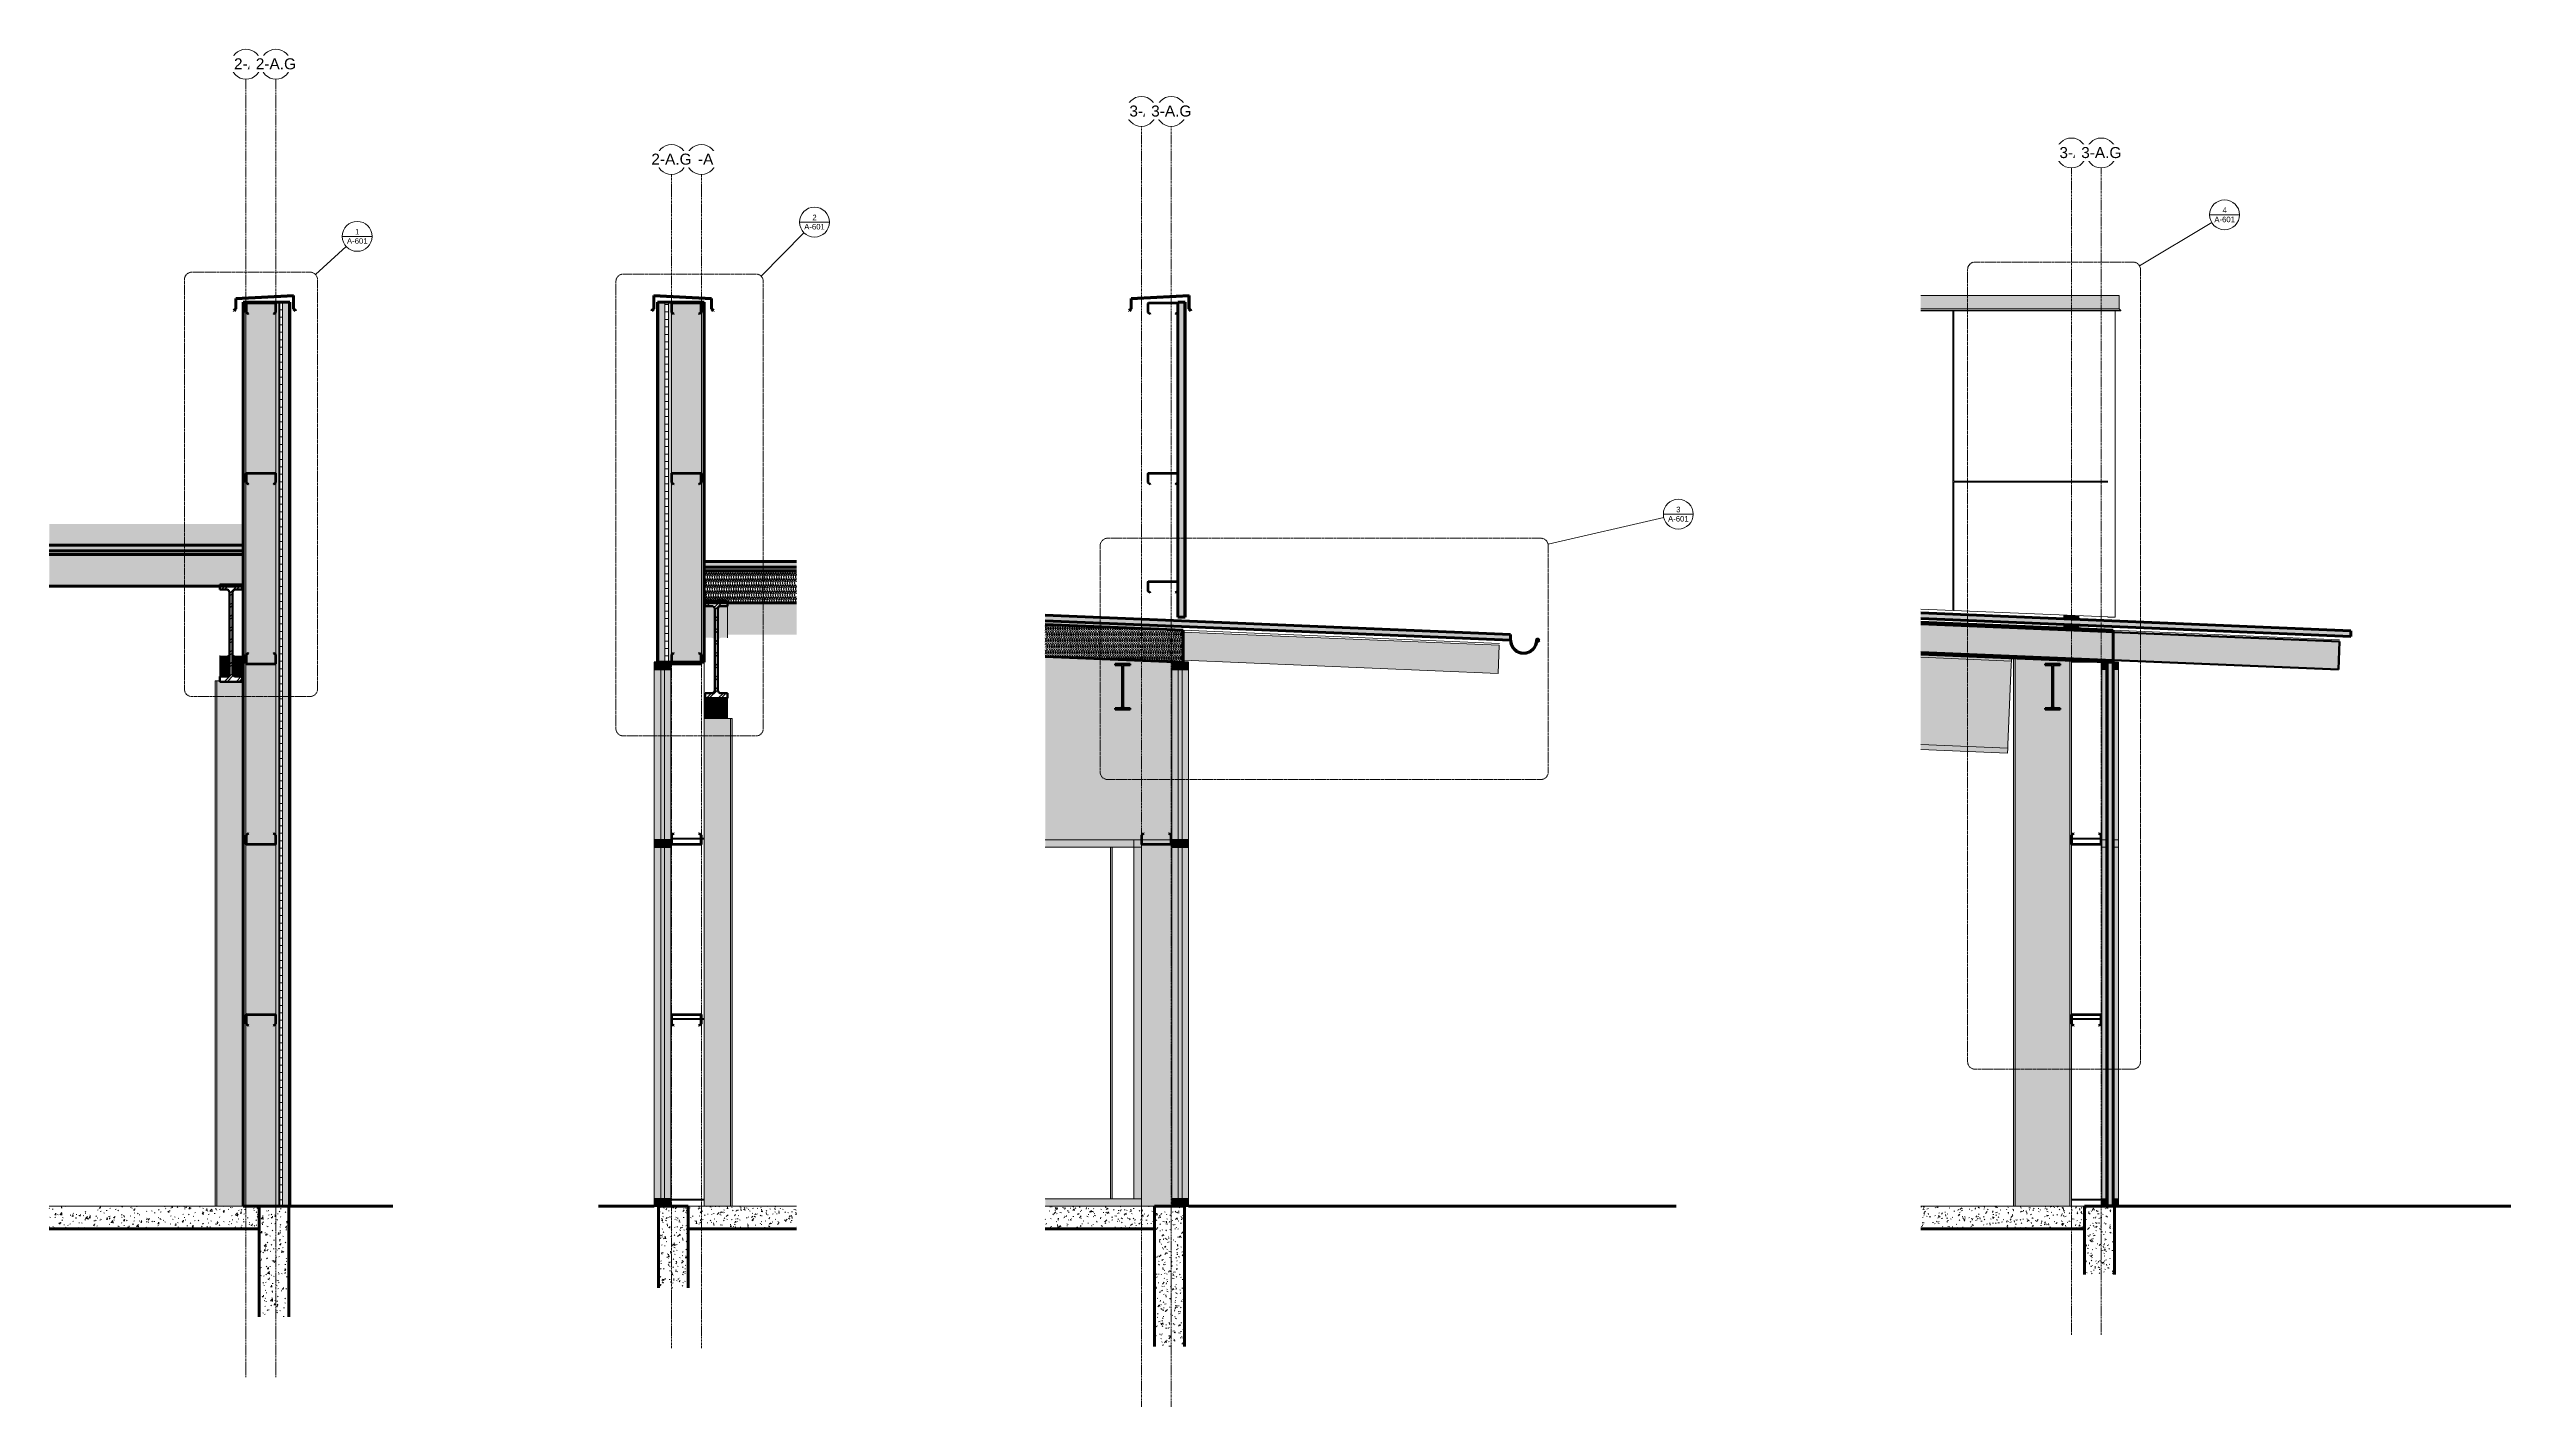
# Model space of a CAD drawing. Header units: inches. Extents: x 22735 to 23393, y -54 to 309.
import ezdxf

# ---------------------------------------------------------------- set-up
doc = ezdxf.new("R2010")
doc.units = ezdxf.units.IN
doc.header["$MEASUREMENT"] = 0
doc.linetypes.add('Dash Dot 3_16_', pattern=[0.3125, 0.1875, -0.0625, 0, -0.0625])
doc.linetypes.add('Grid Line 1_2_', pattern=[0.875, 0.5, -0.125, 0.125, -0.125])
for name, color, linetype, lineweight in [('A-ANNO-SYMB', 150, 'Continuous', 9), ('A-CLNG', 13, 'Continuous', 18), ('A-CLNG-PATT', 13, 'Continuous', 18), ('A-GLAZ-CURT', 52, 'Continuous', 9), ('A-GLAZ-CWMG', 51, 'Continuous', 9), ('A-ROOF', 132, 'Continuous', 18), ('A-ROOF-MCUT', 132, 'Continuous', 70), ('A-ROOF-OTLN', 132, 'Continuous', 9), ('A-WALL', 113, 'Continuous', 18), ('A-WALL-PATT', 111, 'Continuous', 70), ('C-BLDG-PADS', 91, 'Continuous', 9), ('C-TOPO', 7, 'Continuous', 9), ('I-WALL', 2, 'Continuous', 18), ('L-SITE-WALL', 31, 'Continuous', 18), ('S-BEAM', 12, 'Continuous', 9), ('S-COLS', 52, 'Continuous', 9), ('S-GRID', 1, 'Continuous', 9), ('S-GRID-IDEN', 1, 'Continuous', 9)]:
    doc.layers.add(name, color=color, linetype=linetype, lineweight=lineweight)
doc.styles.add('Arial', font='arial.ttf', dxfattribs={"height": 1.475299})
doc.styles.add('Arial_1', font='arial.ttf', dxfattribs={"height": 2.950599})
pattern_1 = [(50, (22020.337, 107.706), (4.590705, -0.401868), [0.48, -5.28]), (355, (22020.337, 107.706), (-0.887837, 4.813698), [0.384, -4.224]), (100.451, (22020.719, 107.673), (3.70197, 4.412723), [0.408, -4.487]), (46.184, (22020.337, 108.986), (6.83066, -1.059043), [0.72, -7.92]), (96.636, (22020.906, 108.898), (5.981664, 6.234015), [0.612, -6.731]), (351.184, (22020.337, 108.986), (5.98208, 6.233824), [0.576, -6.336]), (21, (22020.977, 108.666), (3.820292, -2.5771), [0.48, -5.28]), (326, (22020.977, 108.666), (1.557207, 4.640587), [0.384, -4.224]), (71.451, (22021.295, 108.452), (5.377147, 2.064703), [0.408, -4.487]), (37.5, (22020.337, 107.706), (0.077972, 2.1307863), [0.211, -3.962, 0.211, -4.077, -4.24]), (37.5, (22020.337, 107.706), (0.077972, 2.1307863), [-8.461, 0.211, -4.029]), (7.5, (22020.337, 107.706), (1.683907, 2.5243905), [0.211, -2.234, 0.211, -3.866, -1.616]), (7.5, (22020.337, 107.706), (1.683907, 2.5243905), [-6.522, 0.211, -1.405]), (327.5, (22018.909, 107.706), (3.416527, -0.1442966), [0.211, -1.389, 0.211, -4.781, -6.624]), (327.5, (22018.909, 107.706), (3.416527, -0.1442966), [-6.592, 0.211, -6.413]), (317.5, (22018.269, 107.706), (3.732463, 0.640715), [0.211, -1.869, 0.211, -3.104, -4.704]), (317.5, (22018.269, 107.706), (3.732463, 0.640715), [-5.395, 0.211, -4.493])]
pattern_2 = [(161.57, (22020.417, 107.786), (-0.639728796, 0.00026097), [0, -4.554, 0.506, 0]), (18.43, (22020.257, 107.786), (-0.639728796, -0.00026097), [0, -4.554, 0.506, 0]), (108.43, (22020.417, 107.786), (0.320200546, -1.59982393), [1.518, -3.542]), (71.57, (22020.257, 107.786), (0.320200546, 1.59982393), [1.518, -3.542])]
pattern_3 = [(45, (22020.337, 107.706), (-1.583919, 1.583919), []), (45, (22020.337, 110.106), (-1.583919, 1.583919), [])]
pattern_4 = [(50, (-21553.164, 101.134), (4.59070543, -0.40186776), [0.48, -5.28]), (355, (-21553.164, 101.134), (-0.8878371, 4.81369767), [0.384, -4.224]), (100.451, (-21552.782, 101.1), (3.7019703, 4.4127226), [0.408, -4.487]), (46.184, (-21553.164, 102.414), (6.8306586, -1.0590429), [0.72, -7.92]), (96.636, (-21552.595, 102.325), (5.9816643, 6.2340145), [0.612, -6.731]), (351.184, (-21553.164, 102.414), (5.9820817, 6.2338242), [0.576, -6.336]), (21, (-21552.524, 102.094), (3.82029208, -2.57709962), [0.48, -5.28]), (326, (-21552.524, 102.094), (1.5572071, 4.6405868), [0.384, -4.224]), (71.451, (-21552.206, 101.879), (5.37714656, 2.06470335), [0.408, -4.487]), (37.5, (-21553.164, 101.134), (0.07797216, 2.13078632), [0.211, -3.962, 0.211, -4.077, -4.24]), (37.5, (-21553.164, 101.134), (0.07797216, 2.13078632), [-8.461, 0.211, -4.029]), (7.5, (-21553.164, 101.134), (1.68390698, 2.52439048), [0.211, -2.234, 0.211, -3.866, -1.616]), (7.5, (-21553.164, 101.134), (1.68390698, 2.52439048), [-6.522, 0.211, -1.405]), (327.5, (-21554.591, 101.134), (3.41652682, -0.1442966), [0.211, -1.389, 0.211, -4.781, -6.624]), (327.5, (-21554.591, 101.134), (3.41652682, -0.1442966), [-6.592, 0.211, -6.413]), (317.5, (-21555.231, 101.134), (3.73246323, 0.64071465), [0.211, -1.869, 0.211, -3.104, -4.704]), (317.5, (-21555.231, 101.134), (3.73246323, 0.64071465), [-5.395, 0.211, -4.493])]
pattern_5 = [(161.57, (-21553.084, 101.214), (-0.6397287956, 0.0002609723), [0, -4.554, 0.506, 0]), (18.43, (-21553.244, 101.214), (-0.6397287956, -0.0002609723), [0, -4.554, 0.506, 0]), (108.43, (-21553.084, 101.214), (0.3202005462, -1.599823931), [1.518, -3.542]), (71.57, (-21553.244, 101.214), (0.3202005462, 1.599823931), [1.518, -3.542])]
pattern_6 = [(45, (-21553.164, 101.134), (-1.583919, 1.583919), []), (45, (-21553.164, 103.534), (-1.583919, 1.583919), [])]
pattern_7 = [(50, (-71157.182, 71.503), (4.59070543, -0.40186776), [0.48, -5.28]), (355, (-71157.182, 71.503), (-0.8878371, 4.81369767), [0.384, -4.224]), (100.451, (-71156.8, 71.47), (3.7019703, 4.41272262), [0.408, -4.487]), (46.184, (-71157.182, 72.783), (6.83065862, -1.05904287), [0.72, -7.92]), (96.636, (-71156.613, 72.695), (5.98166433, 6.2340145), [0.612, -6.731]), (351.184, (-71157.182, 72.783), (5.98208167, 6.2338242), [0.576, -6.336]), (21, (-71156.542, 72.463), (3.82029208, -2.57709962), [0.48, -5.28]), (326, (-71156.542, 72.463), (1.55720712, 4.64058681), [0.384, -4.224]), (71.451, (-71156.224, 72.248), (5.37714656, 2.06470335), [0.408, -4.487]), (37.5, (-71157.182, 71.503), (0.077972162, 2.13078632), [0.211, -3.962, 0.211, -4.077, -4.24]), (37.5, (-71157.182, 71.503), (0.077972162, 2.13078632), [-8.461, 0.211, -4.029]), (7.5, (-71157.182, 71.503), (1.68390698, 2.524390477), [0.211, -2.234, 0.211, -3.866, -1.616]), (7.5, (-71157.182, 71.503), (1.68390698, 2.524390477), [-6.522, 0.211, -1.405]), (327.5, (-71158.609, 71.503), (3.416526817, -0.144296603), [0.211, -1.389, 0.211, -4.781, -6.624]), (327.5, (-71158.609, 71.503), (3.416526817, -0.144296603), [-6.592, 0.211, -6.413]), (317.5, (-71159.249, 71.503), (3.73246323, 0.640714655), [0.211, -1.869, 0.211, -3.104, -4.704]), (317.5, (-71159.249, 71.503), (3.73246323, 0.640714655), [-5.395, 0.211, -4.493])]
pattern_8 = [(45, (-71157.182, 71.503), (-1.58391919, 1.58391919), []), (45, (-71157.182, 73.903), (-1.58391919, 1.58391919), [])]
pattern_9 = [(50, (-67222.452, 101.715), (4.59070543, -0.40186776), [0.48, -5.28]), (355, (-67222.452, 101.715), (-0.8878371, 4.81369767), [0.384, -4.224]), (100.451, (-67222.069, 101.681), (3.7019703, 4.41272262), [0.408, -4.487]), (46.184, (-67222.452, 102.995), (6.83065862, -1.05904287), [0.72, -7.92]), (96.636, (-67221.883, 102.906), (5.98166433, 6.2340145), [0.612, -6.731]), (351.184, (-67222.452, 102.995), (5.98208167, 6.2338242), [0.576, -6.336]), (21, (-67221.812, 102.675), (3.82029208, -2.57709962), [0.48, -5.28]), (326, (-67221.812, 102.675), (1.55720712, 4.64058681), [0.384, -4.224]), (71.451, (-67221.493, 102.46), (5.37714656, 2.06470335), [0.408, -4.487]), (37.5, (-67222.452, 101.715), (0.077972162, 2.13078632), [0.211, -3.962, 0.211, -4.077, -4.24]), (37.5, (-67222.452, 101.715), (0.077972162, 2.13078632), [-8.461, 0.211, -4.029]), (7.5, (-67222.452, 101.715), (1.68390698, 2.524390477), [0.211, -2.234, 0.211, -3.866, -1.616]), (7.5, (-67222.452, 101.715), (1.68390698, 2.524390477), [-6.522, 0.211, -1.405]), (327.5, (-67223.879, 101.715), (3.416526817, -0.144296603), [0.211, -1.389, 0.211, -4.781, -6.624]), (327.5, (-67223.879, 101.715), (3.416526817, -0.144296603), [-6.592, 0.211, -6.413]), (317.5, (-67224.519, 101.715), (3.73246323, 0.64071465), [0.211, -1.869, 0.211, -3.104, -4.704]), (317.5, (-67224.519, 101.715), (3.73246323, 0.64071465), [-5.395, 0.211, -4.493])]
pattern_10 = [(45, (-67222.452, 101.715), (-1.58391919, 1.58391919), []), (45, (-67222.452, 104.115), (-1.58391919, 1.58391919), [])]

msp = doc.modelspace()

# ---------------------------------------------------------------- texts
at = {"layer": 'A-ANNO-SYMB', "attachment_point": 2, "line_spacing_factor": 0.938532, "style": 'Arial'}
for s, insert, char_height, width in [('2', (22939.38, 265.14), 1.48, 1.368), ('A-601', (23316.57, 264.6), 1.475, 6.552), ('4', (23316.57, 267.08), 1.48, 1.368), ('A-601', (22817.07, 258.84), 1.475, 6.552), ('1', (22817.07, 261.32), 1.48, 1.368), ('A-601', (22939.38, 262.66), 1.475, 6.552), ('A-601', (23170.45, 184.56), 1.475, 6.552), ('3', (23170.45, 187.04), 1.48, 1.368)]:
    msp.add_mtext(s, dxfattribs=dict(at, insert=insert, char_height=char_height, width=width))

# ---------------------------------------------------------------- blocks, each defined once
blk = doc.blocks.new('Struct_Sports Complex_2015_rvt-1-Section 7 - Callout 1')
at = {"layer": 'A-WALL-PATT', "lineweight": 9}
h = blk.add_hatch(dxfattribs=at)
h.set_pattern_fill('FP_1', color=250, style=0, pattern_type=2)
h.set_pattern_definition(pattern_1)
h.paths.add_polyline_path([(22790.8, -29.63), (22798.8, -29.63), (22798.8, 0), (22790.8, 0)], flags=0)
at = {"layer": 'L-SITE-WALL', "color": 10, "lineweight": 70}
for p, q in [((22790.8, 0), (22790.8, -29.63)), ((22798.8, 0), (22790.8, 0)), ((22798.8, -29.63), (22798.8, 0))]:
    blk.add_line(p, q, dxfattribs=at)
blk = doc.blocks.new('Girt_C - 8_D-1182438-Section 7 - Callout 1')
at = {"layer": 'S-BEAM'}
h = blk.add_hatch(dxfattribs=at)
h.set_pattern_fill('FP_4', color=256, style=0, pattern_type=2)
h.set_pattern_definition(pattern_3)
h.paths.add_polyline_path([(22794.73, 48.27), (22795.3, 48.75), (22795.3, 51.12), (22795.25, 51.25), (22795.12, 51.3), (22787.49, 51.3), (22787.36, 51.25), (22787.3, 51.12), (22787.3, 48.75), (22787.88, 48.27), (22787.95, 48.35), (22787.41, 48.8), (22787.41, 51.12), (22787.44, 51.17), (22787.49, 51.2), (22795.12, 51.2), (22795.17, 51.17), (22795.19, 51.12), (22795.19, 48.8), (22794.66, 48.35)], flags=0)
at = {"layer": 'S-BEAM', "lineweight": 50}
for p, q in [((22787.3, 51.12), (22787.3, 48.75)), ((22787.3, 48.75), (22787.88, 48.27)), ((22787.41, 48.8), (22787.41, 51.12)), ((22787.95, 48.35), (22787.41, 48.8)), ((22795.12, 51.3), (22787.49, 51.3)), ((22787.49, 51.2), (22795.12, 51.2)), ((22787.88, 48.27), (22787.95, 48.35)), ((22795.19, 48.8), (22794.66, 48.35)), ((22794.66, 48.35), (22794.73, 48.27)), ((22794.73, 48.27), (22795.3, 48.75)), ((22795.19, 51.12), (22795.19, 48.8)), ((22795.3, 48.75), (22795.3, 51.12))]:
    blk.add_line(p, q, dxfattribs=at)
for centre, radius, start, end in [((22787.49, 51.12), 0.188, 90, 180), ((22787.49, 51.12), 0.0782, 90, 177.87728), ((22795.12, 51.12), 0.188, 0, 90), ((22795.12, 51.12), 0.0782, 3.04236, 90)]:
    blk.add_arc(centre, radius, start, end, dxfattribs=at)
blk = doc.blocks.new('Girt_C - 8_D-1099926-Section 7 - Callout 1')
at = {"layer": 'S-BEAM'}
h = blk.add_hatch(dxfattribs=at)
h.set_pattern_fill('FP_4', color=256, style=0, pattern_type=2)
h.set_pattern_definition(pattern_3)
h.paths.add_polyline_path([(22795.12, 96.7), (22795.25, 96.75), (22795.3, 96.88), (22795.3, 99.25), (22794.73, 99.73), (22794.66, 99.65), (22795.19, 99.2), (22795.19, 96.88), (22795.17, 96.83), (22795.12, 96.8), (22787.49, 96.8), (22787.44, 96.83), (22787.41, 96.88), (22787.41, 99.2), (22787.95, 99.65), (22787.88, 99.73), (22787.3, 99.25), (22787.3, 96.88), (22787.36, 96.75), (22787.49, 96.7)], flags=0)
at = {"layer": 'S-BEAM', "lineweight": 50}
for p, q in [((22787.88, 99.73), (22787.3, 99.25)), ((22787.3, 99.25), (22787.3, 96.88)), ((22787.41, 99.2), (22787.95, 99.65)), ((22787.41, 96.88), (22787.41, 99.2)), ((22787.95, 99.65), (22787.88, 99.73)), ((22794.73, 99.73), (22794.66, 99.65)), ((22794.66, 99.65), (22795.19, 99.2)), ((22795.3, 99.25), (22794.73, 99.73)), ((22795.19, 99.2), (22795.19, 96.88)), ((22795.3, 96.88), (22795.3, 99.25)), ((22795.12, 96.8), (22787.49, 96.8)), ((22787.49, 96.7), (22795.12, 96.7))]:
    blk.add_line(p, q, dxfattribs=at)
for centre, radius, start, end in [((22787.49, 96.88), 0.188, 180, 270), ((22787.49, 96.88), 0.0782, 183.04236, 270), ((22795.12, 96.88), 0.0782, 270, 357.87728), ((22795.12, 96.88), 0.188, 270, 0)]:
    blk.add_arc(centre, radius, start, end, dxfattribs=at)
blk = doc.blocks.new('W-Wide Flange - 8_ WIDE-1169466-Section 7 - Callout 1')
at = {"layer": 'S-BEAM'}
h = blk.add_hatch(dxfattribs=at)
h.set_pattern_fill('FP_4', color=256, style=0, pattern_type=2)
h.set_pattern_definition(pattern_3)
h.paths.add_polyline_path([(22780.3, 140.24), (22786.3, 140.24), (22786.3, 141.6), (22784.57, 141.6), (22784.37, 141.62), (22784.18, 141.69), (22784.01, 141.8), (22783.87, 141.94), (22783.77, 142.11), (22783.7, 142.29), (22783.68, 142.49), (22783.68, 164.01), (22783.7, 164.21), (22783.77, 164.4), (22783.87, 164.57), (22784.01, 164.71), (22784.18, 164.81), (22784.37, 164.88), (22784.57, 164.9), (22786.3, 164.9), (22786.3, 166.26), (22780.3, 166.26), (22780.3, 164.9), (22782.04, 164.9), (22782.24, 164.88), (22782.42, 164.81), (22782.59, 164.71), (22782.73, 164.57), (22782.84, 164.4), (22782.91, 164.21), (22782.93, 164.01), (22782.93, 142.49), (22782.91, 142.29), (22782.84, 142.11), (22782.73, 141.94), (22782.59, 141.8), (22782.42, 141.69), (22782.24, 141.62), (22782.04, 141.6), (22780.3, 141.6)], flags=0)
for points in [[(22782.04, 141.6), (22782.04, 147.22), (22780.3, 147.22), (22780.3, 141.6), (22780.64, 141.6)], [(22782.04, 141.6), (22782.25, 141.63), (22782.42, 141.69), (22782.59, 141.8), (22782.73, 141.94), (22782.84, 142.11), (22782.91, 142.29), (22782.93, 142.49), (22782.93, 148.11), (22782.87, 147.81), (22782.82, 147.69), (22782.73, 147.56), (22782.68, 147.5), (22782.59, 147.42), (22782.53, 147.37), (22782.47, 147.33), (22782.16, 147.23), (22782.04, 147.22), (22782.04, 141.62)], [(22784.57, 141.6), (22784.57, 147.22), (22784.45, 147.23), (22784.13, 147.34), (22784.01, 147.42), (22783.97, 147.45), (22783.91, 147.51), (22783.85, 147.59), (22783.82, 147.64), (22783.77, 147.73), (22783.74, 147.79), (22783.68, 148.11), (22783.68, 142.49), (22783.7, 142.28), (22783.78, 142.08), (22783.87, 141.94), (22784.01, 141.8), (22784.18, 141.69), (22784.37, 141.62), (22784.48, 141.61)], [(22784.57, 141.6), (22786.3, 141.6), (22786.3, 147.22), (22784.57, 147.22), (22784.57, 141.62)]]:
    blk.add_hatch(color=256, dxfattribs=at).paths.add_polyline_path(points, flags=0)
at = {"layer": 'S-BEAM', "lineweight": 50}
for p, q in [((22786.3, 166.26), (22780.3, 166.26)), ((22780.3, 166.26), (22780.3, 164.9)), ((22780.3, 164.9), (22782.04, 164.9)), ((22784.57, 164.9), (22786.3, 164.9)), ((22786.3, 164.9), (22786.3, 166.26)), ((22782.93, 164.01), (22782.93, 142.49)), ((22783.68, 142.49), (22783.68, 164.01)), ((22782.04, 141.6), (22780.3, 141.6)), ((22780.3, 141.6), (22780.3, 140.24)), ((22780.3, 140.24), (22786.3, 140.24)), ((22786.3, 141.6), (22784.57, 141.6)), ((22786.3, 140.24), (22786.3, 141.6))]:
    blk.add_line(p, q, dxfattribs=at)
at = {"layer": 'S-BEAM'}
for p, q in [((22780.3, 147.22), (22780.3, 141.6)), ((22786.3, 141.6), (22786.3, 147.22))]:
    blk.add_line(p, q, dxfattribs=at)
at = {"layer": 'S-BEAM', "lineweight": 50, "flags": 128}
for points in [[(22782.04, 164.9), (22782.24, 164.88), (22782.42, 164.81), (22782.59, 164.71), (22782.73, 164.57), (22782.84, 164.4), (22782.91, 164.21), (22782.93, 164.01)], [(22783.68, 164.01), (22783.7, 164.21), (22783.77, 164.4), (22783.87, 164.57), (22784.01, 164.71), (22784.18, 164.81), (22784.37, 164.88), (22784.57, 164.9)], [(22782.93, 142.49), (22782.91, 142.29), (22782.84, 142.11), (22782.73, 141.94), (22782.59, 141.8), (22782.42, 141.69), (22782.24, 141.62), (22782.04, 141.6)], [(22784.57, 141.6), (22784.37, 141.62), (22784.18, 141.69), (22784.01, 141.8), (22783.87, 141.94), (22783.77, 142.11), (22783.7, 142.29), (22783.68, 142.49)]]:
    blk.add_lwpolyline(points, dxfattribs=at)
blk = doc.blocks.new('Girt_C - 8_D-943834-Section 7 - Callout 1')
at = {"layer": 'S-BEAM'}
h = blk.add_hatch(dxfattribs=at)
h.set_pattern_fill('FP_4', color=256, style=0, pattern_type=2)
h.set_pattern_definition(pattern_3)
h.paths.add_polyline_path([(22787.88, 238.52), (22787.95, 238.6), (22787.41, 239.05), (22787.41, 241.37), (22787.44, 241.42), (22787.49, 241.45), (22795.12, 241.45), (22795.17, 241.42), (22795.19, 241.37), (22795.19, 239.05), (22794.66, 238.6), (22794.73, 238.52), (22795.3, 239), (22795.3, 241.37), (22795.25, 241.5), (22795.12, 241.55), (22787.49, 241.55), (22787.36, 241.5), (22787.3, 241.37), (22787.3, 239)], flags=0)
at = {"layer": 'S-BEAM', "lineweight": 50}
for p, q in [((22787.3, 241.37), (22787.3, 239)), ((22787.3, 239), (22787.88, 238.52)), ((22787.41, 239.05), (22787.41, 241.37)), ((22787.95, 238.6), (22787.41, 239.05)), ((22795.12, 241.55), (22787.49, 241.55)), ((22787.49, 241.45), (22795.12, 241.45)), ((22787.88, 238.52), (22787.95, 238.6)), ((22795.19, 239.05), (22794.66, 238.6)), ((22794.66, 238.6), (22794.73, 238.52)), ((22794.73, 238.52), (22795.3, 239)), ((22795.19, 241.37), (22795.19, 239.05)), ((22795.3, 239), (22795.3, 241.37))]:
    blk.add_line(p, q, dxfattribs=at)
for centre, radius, start, end in [((22787.49, 241.37), 0.188, 90, 180), ((22787.49, 241.37), 0.0782, 90, 176.95764), ((22795.12, 241.37), 0.188, 0, 90), ((22795.12, 241.37), 0.0782, 2.12272, 90)]:
    blk.add_arc(centre, radius, start, end, dxfattribs=at)
blk = doc.blocks.new('Girt_C - 8_D-1170013-Section 7 - Callout 1')
at = {"layer": 'S-BEAM'}
h = blk.add_hatch(dxfattribs=at)
h.set_pattern_fill('FP_4', color=256, style=0, pattern_type=2)
h.set_pattern_definition(pattern_3)
h.paths.add_polyline_path([(22787.49, 144.95), (22795.12, 144.95), (22795.25, 145), (22795.3, 145.13), (22795.3, 147.5), (22794.73, 147.98), (22794.66, 147.9), (22795.19, 147.45), (22795.19, 145.13), (22795.17, 145.08), (22795.12, 145.05), (22787.49, 145.05), (22787.44, 145.08), (22787.41, 145.13), (22787.41, 147.45), (22787.95, 147.9), (22787.88, 147.98), (22787.3, 147.5), (22787.3, 145.13), (22787.36, 145)], flags=0)
at = {"layer": 'S-BEAM', "lineweight": 50}
for p, q in [((22787.88, 147.98), (22787.3, 147.5)), ((22787.3, 147.5), (22787.3, 145.13)), ((22787.41, 147.45), (22787.95, 147.9)), ((22787.41, 145.13), (22787.41, 147.45)), ((22795.12, 145.05), (22787.49, 145.05)), ((22787.49, 144.95), (22795.12, 144.95)), ((22787.95, 147.9), (22787.88, 147.98)), ((22794.73, 147.98), (22794.66, 147.9)), ((22794.66, 147.9), (22795.19, 147.45)), ((22795.3, 147.5), (22794.73, 147.98)), ((22795.19, 147.45), (22795.19, 145.13)), ((22795.3, 145.13), (22795.3, 147.5))]:
    blk.add_line(p, q, dxfattribs=at)
for centre, radius, start, end in [((22787.49, 145.13), 0.188, 180, 270), ((22787.49, 145.13), 0.0782, 182.12272, 270), ((22795.12, 145.13), 0.188, 270, 0), ((22795.12, 145.13), 0.0782, 270, 356.95764)]:
    blk.add_arc(centre, radius, start, end, dxfattribs=at)
blk = doc.blocks.new('Girt_C - 8_D-V1-Section 7 - Callout 1')
at = {"layer": 'S-BEAM'}
h = blk.add_hatch(dxfattribs=at)
h.set_pattern_fill('FP_4', color=256, style=0, pattern_type=2)
h.set_pattern_definition(pattern_3)
h.paths.add_polyline_path([(22787.88, 193.02), (22787.95, 193.1), (22787.41, 193.55), (22787.41, 195.87), (22787.44, 195.92), (22787.49, 195.95), (22795.12, 195.95), (22795.17, 195.92), (22795.19, 195.87), (22795.19, 193.55), (22794.66, 193.1), (22794.73, 193.02), (22795.3, 193.5), (22795.3, 195.87), (22795.25, 196), (22795.12, 196.05), (22787.49, 196.05), (22787.36, 196), (22787.3, 195.87), (22787.3, 193.5)], flags=0)
at = {"layer": 'S-BEAM', "lineweight": 50}
for p, q in [((22787.3, 195.87), (22787.3, 193.5)), ((22787.3, 193.5), (22787.88, 193.02)), ((22787.41, 193.55), (22787.41, 195.87)), ((22787.95, 193.1), (22787.41, 193.55)), ((22795.12, 196.05), (22787.49, 196.05)), ((22787.49, 195.95), (22795.12, 195.95)), ((22787.88, 193.02), (22787.95, 193.1)), ((22795.19, 193.55), (22794.66, 193.1)), ((22794.66, 193.1), (22794.73, 193.02)), ((22794.73, 193.02), (22795.3, 193.5)), ((22795.19, 195.87), (22795.19, 193.55)), ((22795.3, 193.5), (22795.3, 195.87))]:
    blk.add_line(p, q, dxfattribs=at)
for centre, radius, start, end in [((22787.49, 195.87), 0.188, 90, 180), ((22787.49, 195.87), 0.0782, 90, 176.95764), ((22795.12, 195.87), 0.188, 0, 90), ((22795.12, 195.87), 0.0782, 2.12272, 90)]:
    blk.add_arc(centre, radius, start, end, dxfattribs=at)
blk = doc.blocks.new('Struct_Sports Complex_2015_rvt-2-Section 15 - Callout 1')
at = {"layer": 'A-WALL-PATT', "lineweight": 9}
h = blk.add_hatch(dxfattribs=at)
h.set_pattern_fill('FP_5', color=250, style=0, pattern_type=2)
h.set_pattern_definition(pattern_4)
h.paths.add_polyline_path([(-22798.8, -21.85), (-22790.8, -21.85), (-22790.8, 0), (-22798.8, 0)], flags=0)
at = {"layer": 'L-SITE-WALL', "color": 10, "lineweight": 70}
for p, q in [((-22790.8, 0), (-22798.8, 0)), ((-22798.8, 0), (-22798.8, -21.85)), ((-22790.8, -21.85), (-22790.8, 0))]:
    blk.add_line(p, q, dxfattribs=at)
blk = doc.blocks.new('Girt_C - 8_D-1182438-Section 15 - Callout 1')
at = {"layer": 'S-BEAM'}
h = blk.add_hatch(dxfattribs=at)
h.set_pattern_fill('FP_9', color=256, style=0, pattern_type=2)
h.set_pattern_definition(pattern_6)
h.paths.add_polyline_path([(-22787.88, 48.27), (-22787.3, 48.75), (-22787.3, 51.12), (-22787.36, 51.25), (-22787.49, 51.3), (-22795.12, 51.3), (-22795.25, 51.25), (-22795.3, 51.12), (-22795.3, 48.75), (-22794.73, 48.27), (-22794.66, 48.35), (-22795.19, 48.8), (-22795.19, 51.12), (-22795.17, 51.17), (-22795.12, 51.2), (-22787.49, 51.2), (-22787.44, 51.17), (-22787.41, 51.12), (-22787.41, 48.8), (-22787.95, 48.35)], flags=0)
at = {"layer": 'S-BEAM', "lineweight": 50}
for p, q in [((-22795.3, 51.12), (-22795.3, 48.75)), ((-22795.3, 48.75), (-22794.73, 48.27)), ((-22795.19, 48.8), (-22795.19, 51.12)), ((-22794.66, 48.35), (-22795.19, 48.8)), ((-22787.49, 51.3), (-22795.12, 51.3)), ((-22795.12, 51.2), (-22787.49, 51.2)), ((-22794.73, 48.27), (-22794.66, 48.35)), ((-22787.41, 48.8), (-22787.95, 48.35)), ((-22787.95, 48.35), (-22787.88, 48.27)), ((-22787.88, 48.27), (-22787.3, 48.75)), ((-22787.41, 51.12), (-22787.41, 48.8)), ((-22787.3, 48.75), (-22787.3, 51.12))]:
    blk.add_line(p, q, dxfattribs=at)
for centre, radius, start, end in [((-22795.12, 51.12), 0.188, 90, 180), ((-22795.12, 51.12), 0.0782, 90, 176.95764), ((-22787.49, 51.12), 0.188, 0, 90), ((-22787.49, 51.12), 0.0782, 2.12272, 90)]:
    blk.add_arc(centre, radius, start, end, dxfattribs=at)
blk = doc.blocks.new('Girt_C - 8_D-1099926-Section 15 - Callout 1')
at = {"layer": 'S-BEAM'}
h = blk.add_hatch(dxfattribs=at)
h.set_pattern_fill('FP_9', color=256, style=0, pattern_type=2)
h.set_pattern_definition(pattern_6)
h.paths.add_polyline_path([(-22795.12, 96.7), (-22787.49, 96.7), (-22787.36, 96.75), (-22787.3, 96.88), (-22787.3, 99.25), (-22787.88, 99.73), (-22787.95, 99.65), (-22787.41, 99.2), (-22787.41, 96.88), (-22787.44, 96.83), (-22787.49, 96.8), (-22795.12, 96.8), (-22795.17, 96.83), (-22795.19, 96.88), (-22795.19, 99.2), (-22794.66, 99.65), (-22794.73, 99.73), (-22795.3, 99.25), (-22795.3, 96.88), (-22795.25, 96.75)], flags=0)
at = {"layer": 'S-BEAM', "lineweight": 50}
for p, q in [((-22794.73, 99.73), (-22795.3, 99.25)), ((-22795.3, 99.25), (-22795.3, 96.88)), ((-22795.19, 99.2), (-22794.66, 99.65)), ((-22795.19, 96.88), (-22795.19, 99.2)), ((-22794.66, 99.65), (-22794.73, 99.73)), ((-22787.88, 99.73), (-22787.95, 99.65)), ((-22787.95, 99.65), (-22787.41, 99.2)), ((-22787.3, 99.25), (-22787.88, 99.73)), ((-22787.41, 99.2), (-22787.41, 96.88)), ((-22787.3, 96.88), (-22787.3, 99.25)), ((-22787.49, 96.8), (-22795.12, 96.8)), ((-22795.12, 96.7), (-22787.49, 96.7))]:
    blk.add_line(p, q, dxfattribs=at)
for centre, radius, start, end in [((-22795.12, 96.88), 0.188, 180, 270), ((-22795.12, 96.88), 0.0782, 182.12272, 270), ((-22787.49, 96.88), 0.188, 270, 0), ((-22787.49, 96.88), 0.0782, 270, 356.95764)]:
    blk.add_arc(centre, radius, start, end, dxfattribs=at)
blk = doc.blocks.new('W-Wide Flange - 8_ WIDE-1169466-Section 15 - Callout 1')
at = {"layer": 'S-BEAM'}
h = blk.add_hatch(dxfattribs=at)
h.set_pattern_fill('FP_9', color=256, style=0, pattern_type=2)
h.set_pattern_definition(pattern_6)
h.paths.add_polyline_path([(-22780.3, 135.83), (-22780.3, 137.19), (-22782.04, 137.19), (-22782.24, 137.22), (-22782.42, 137.28), (-22782.59, 137.39), (-22782.73, 137.53), (-22782.84, 137.7), (-22782.91, 137.89), (-22782.93, 138.08), (-22782.93, 159.6), (-22782.91, 159.8), (-22782.84, 159.99), (-22782.73, 160.16), (-22782.59, 160.3), (-22782.42, 160.41), (-22782.24, 160.47), (-22782.04, 160.49), (-22780.3, 160.49), (-22780.3, 161.86), (-22786.3, 161.86), (-22786.3, 160.49), (-22784.57, 160.49), (-22784.37, 160.47), (-22784.18, 160.41), (-22784.01, 160.3), (-22783.87, 160.16), (-22783.77, 159.99), (-22783.7, 159.8), (-22783.68, 159.6), (-22783.68, 138.08), (-22783.7, 137.89), (-22783.77, 137.7), (-22783.87, 137.53), (-22784.01, 137.39), (-22784.18, 137.28), (-22784.37, 137.22), (-22784.57, 137.19), (-22786.3, 137.19), (-22786.3, 135.83)], flags=0)
for points in [[(-22785.55, 151.99), (-22784.57, 151.99), (-22784.57, 160.49), (-22786.3, 160.49), (-22786.3, 151.99)], [(-22783.68, 151.1), (-22783.68, 159.6), (-22783.7, 159.81), (-22783.77, 159.99), (-22783.87, 160.16), (-22784.01, 160.3), (-22784.18, 160.41), (-22784.37, 160.47), (-22784.57, 160.49), (-22784.57, 151.99), (-22784.35, 151.96), (-22784.25, 151.92), (-22784.01, 151.79), (-22783.97, 151.76), (-22783.94, 151.73), (-22783.69, 151.19), (-22783.69, 151.18)], [(-22782.93, 151.1), (-22782.91, 151.22), (-22782.35, 151.92), (-22782.25, 151.96), (-22782.04, 151.99), (-22782.04, 160.49), (-22782.25, 160.47), (-22782.42, 160.41), (-22782.59, 160.3), (-22782.73, 160.16), (-22782.84, 159.99), (-22782.91, 159.8), (-22782.93, 159.6), (-22782.93, 151.18)], [(-22780.3, 151.99), (-22780.3, 160.49), (-22782.04, 160.49), (-22782.04, 151.99), (-22781.28, 151.99)], [(-22782.46, 130.45), (-22780.3, 130.45), (-22780.3, 135.83), (-22786.3, 135.83), (-22786.3, 130.45), (-22784.1, 130.45)]]:
    blk.add_hatch(color=256, dxfattribs=at).paths.add_polyline_path(points, flags=0)
at = {"layer": 'S-BEAM', "lineweight": 50}
for p, q in [((-22780.3, 161.86), (-22786.3, 161.86)), ((-22786.3, 161.86), (-22786.3, 161.36)), ((-22786.3, 161.36), (-22786.3, 160.49)), ((-22786.3, 160.49), (-22784.57, 160.49)), ((-22783.68, 159.6), (-22783.68, 138.08)), ((-22782.93, 138.08), (-22782.93, 159.6)), ((-22782.04, 160.49), (-22780.3, 160.49)), ((-22780.3, 161.36), (-22780.3, 161.86)), ((-22780.3, 160.49), (-22780.3, 161.36)), ((-22784.57, 137.19), (-22786.3, 137.19)), ((-22786.3, 137.19), (-22786.3, 135.83)), ((-22786.3, 135.83), (-22780.3, 135.83)), ((-22780.3, 137.19), (-22782.04, 137.19)), ((-22780.3, 135.83), (-22780.3, 137.19))]:
    blk.add_line(p, q, dxfattribs=at)
at = {"layer": 'S-BEAM'}
for p, q in [((-22786.3, 151.99), (-22786.3, 160.49)), ((-22780.3, 151.99), (-22780.3, 160.49)), ((-22786.3, 130.45), (-22786.3, 135.83)), ((-22780.3, 130.45), (-22780.3, 135.83))]:
    blk.add_line(p, q, dxfattribs=at)
at = {"layer": 'S-BEAM', "lineweight": 50, "flags": 128}
for points in [[(-22784.57, 160.49), (-22784.37, 160.47), (-22784.18, 160.41), (-22784.01, 160.3), (-22783.87, 160.16), (-22783.77, 159.99), (-22783.7, 159.8), (-22783.68, 159.6)], [(-22782.93, 159.6), (-22782.91, 159.8), (-22782.84, 159.99), (-22782.73, 160.16), (-22782.59, 160.3), (-22782.42, 160.41), (-22782.24, 160.47), (-22782.04, 160.49)], [(-22783.68, 138.08), (-22783.7, 137.89), (-22783.77, 137.7), (-22783.87, 137.53), (-22784.01, 137.39), (-22784.18, 137.28), (-22784.37, 137.22), (-22784.57, 137.19)], [(-22782.04, 137.19), (-22782.24, 137.22), (-22782.42, 137.28), (-22782.59, 137.39), (-22782.73, 137.53), (-22782.84, 137.7), (-22782.91, 137.89), (-22782.93, 138.08)]]:
    blk.add_lwpolyline(points, dxfattribs=at)
blk = doc.blocks.new('Girt_C - 8_D-943834-Section 15 - Callout 1')
at = {"layer": 'S-BEAM'}
h = blk.add_hatch(dxfattribs=at)
h.set_pattern_fill('FP_9', color=256, style=0, pattern_type=2)
h.set_pattern_definition(pattern_6)
h.paths.add_polyline_path([(-22787.88, 238.52), (-22787.3, 239), (-22787.3, 241.37), (-22787.36, 241.5), (-22787.49, 241.55), (-22795.12, 241.55), (-22795.25, 241.5), (-22795.3, 241.37), (-22795.3, 239), (-22794.73, 238.52), (-22794.66, 238.6), (-22795.19, 239.05), (-22795.19, 241.37), (-22795.17, 241.42), (-22795.12, 241.45), (-22787.49, 241.45), (-22787.44, 241.42), (-22787.41, 241.37), (-22787.41, 239.05), (-22787.95, 238.6)], flags=0)
at = {"layer": 'S-BEAM', "lineweight": 50}
for p, q in [((-22795.3, 241.37), (-22795.3, 239)), ((-22795.3, 239), (-22794.73, 238.52)), ((-22795.19, 239.05), (-22795.19, 241.37)), ((-22794.66, 238.6), (-22795.19, 239.05)), ((-22787.49, 241.55), (-22795.12, 241.55)), ((-22795.12, 241.45), (-22787.49, 241.45)), ((-22794.73, 238.52), (-22794.66, 238.6)), ((-22787.41, 239.05), (-22787.95, 238.6)), ((-22787.95, 238.6), (-22787.88, 238.52)), ((-22787.88, 238.52), (-22787.3, 239)), ((-22787.41, 241.37), (-22787.41, 239.05)), ((-22787.3, 239), (-22787.3, 241.37))]:
    blk.add_line(p, q, dxfattribs=at)
for centre, radius, start, end in [((-22795.12, 241.37), 0.188, 90, 180), ((-22795.12, 241.37), 0.0782, 90, 177.87728), ((-22787.49, 241.37), 0.188, 0, 90), ((-22787.49, 241.37), 0.0782, 3.04236, 90)]:
    blk.add_arc(centre, radius, start, end, dxfattribs=at)
blk = doc.blocks.new('System Panel - Glazed-frosted-1142384-Section 15 - Callout 1')
at = {"layer": 'A-GLAZ-CURT'}
blk.add_hatch(color=256, dxfattribs=at).paths.add_polyline_path([(-22797.18, 2), (-22797.18, 96), (-22798.18, 96), (-22798.18, 2)], flags=0)
at = {"layer": 'A-GLAZ-CURT', "lineweight": 18}
for p, q in [((-22798.18, 96), (-22798.18, 2)), ((-22797.18, 96), (-22798.18, 96)), ((-22797.18, 2), (-22797.18, 96)), ((-22798.18, 2), (-22797.18, 2))]:
    blk.add_line(p, q, dxfattribs=at)
blk = doc.blocks.new('System Panel - Exterior Glazing-1142365-Section 15 - Callout 1')
at = {"layer": 'A-GLAZ-CURT', "transparency": 33554649}
blk.add_hatch(color=256, dxfattribs=at).paths.add_polyline_path([(-22798.18, 98), (-22797.18, 98), (-22797.18, 143.5), (-22798.18, 143.5), (-22798.18, 118.96)], flags=0)
at = {"layer": 'A-GLAZ-CURT', "lineweight": 18}
for p, q in [((-22798.18, 143.5), (-22798.18, 98)), ((-22797.18, 143.5), (-22798.18, 143.5)), ((-22797.18, 98), (-22797.18, 143.5)), ((-22798.18, 98), (-22797.18, 98))]:
    blk.add_line(p, q, dxfattribs=at)
at = {"layer": 'A-GLAZ-CURT'}
for p, q in [((-22798.18, 143.5), (-22798.18, 98)), ((-22797.18, 143.5), (-22798.18, 143.5)), ((-22797.18, 98), (-22797.18, 143.5)), ((-22798.18, 98), (-22797.18, 98))]:
    blk.add_line(p, q, dxfattribs=at)
blk = doc.blocks.new('Rectangular Mullion - Exterior 2_ x 4_5_-789463-Section 15 - Callout 1')
at = {"layer": 'A-GLAZ-CWMG'}
blk.add_hatch(color=256, dxfattribs=at).paths.add_polyline_path([(-22799.93, 143.5), (-22795.43, 143.5), (-22795.43, 145.5), (-22799.93, 145.5)], flags=0)
at = {"layer": 'A-GLAZ-CWMG', "lineweight": 30}
for p, q in [((-22799.93, 145.5), (-22799.93, 143.5)), ((-22795.43, 145.5), (-22799.93, 145.5)), ((-22795.43, 143.5), (-22795.43, 145.5)), ((-22799.93, 143.5), (-22795.43, 143.5))]:
    blk.add_line(p, q, dxfattribs=at)
blk = doc.blocks.new('Rectangular Mullion - Exterior 2_ x 4_5_-789464-Section 15 - Callout 1')
at = {"layer": 'A-GLAZ-CWMG'}
blk.add_hatch(color=256, dxfattribs=at).paths.add_polyline_path([(-22795.43, 0), (-22795.43, 2), (-22799.93, 2), (-22799.93, 0)], flags=0)
at = {"layer": 'A-GLAZ-CWMG', "lineweight": 30}
for p, q in [((-22799.93, 2), (-22799.93, 0)), ((-22795.43, 2), (-22799.93, 2)), ((-22799.93, 0), (-22795.43, 0)), ((-22795.43, 0), (-22795.43, 2))]:
    blk.add_line(p, q, dxfattribs=at)
blk = doc.blocks.new('Rectangular Mullion - Exterior 2_ x 4_5_-1142352-Section 15 - Callout 1')
at = {"layer": 'A-GLAZ-CWMG'}
h = blk.add_hatch(color=256, dxfattribs=at)
h.paths.add_polyline_path([(-22798.18, 98), (-22798.18, 143.5), (-22799.93, 143.5), (-22799.93, 98)], flags=0)
h.paths.add_polyline_path([(-22797.18, 98), (-22795.43, 98), (-22795.43, 143.5), (-22797.18, 143.5), (-22797.18, 118.96)], flags=0)
blk.add_hatch(color=256, dxfattribs=at).paths.add_polyline_path([(-22797.18, 98), (-22797.18, 143.5), (-22798.18, 143.5), (-22798.18, 98)], flags=0)
for p, q in [((-22799.93, 143.5), (-22798.18, 143.5)), ((-22799.93, 98), (-22799.93, 143.5)), ((-22798.18, 143.5), (-22797.18, 143.5)), ((-22797.18, 143.5), (-22795.43, 143.5)), ((-22795.43, 98), (-22795.43, 143.5))]:
    blk.add_line(p, q, dxfattribs=at)
blk = doc.blocks.new('Rectangular Mullion - Exterior 2_ x 4_5_-1142353-Section 15 - Callout 1')
at = {"layer": 'A-GLAZ-CWMG'}
h = blk.add_hatch(color=256, dxfattribs=at)
h.paths.add_polyline_path([(-22798.18, 2), (-22798.18, 96), (-22799.93, 96), (-22799.93, 2)], flags=0)
h.paths.add_polyline_path([(-22795.43, 2), (-22795.43, 96), (-22797.18, 96), (-22797.18, 2)], flags=0)
for p, q in [((-22799.93, 2), (-22799.93, 96)), ((-22795.43, 2), (-22795.43, 96))]:
    blk.add_line(p, q, dxfattribs=at)
blk = doc.blocks.new('Rectangular Mullion - Exterior 2_ x 4_5_-789475-Section 15 - Callout 1')
at = {"layer": 'A-GLAZ-CWMG'}
blk.add_hatch(color=256, dxfattribs=at).paths.add_polyline_path([(-22799.93, 96), (-22795.43, 96), (-22795.43, 98), (-22799.93, 98)], flags=0)
at = {"layer": 'A-GLAZ-CWMG', "lineweight": 30}
for p, q in [((-22799.93, 98), (-22799.93, 96)), ((-22795.43, 98), (-22799.93, 98)), ((-22799.93, 96), (-22795.43, 96)), ((-22795.43, 96), (-22795.43, 98))]:
    blk.add_line(p, q, dxfattribs=at)
blk = doc.blocks.new('Girt_C - 8_D-1170013-Section 15 - Callout 1')
at = {"layer": 'S-BEAM'}
h = blk.add_hatch(dxfattribs=at)
h.set_pattern_fill('FP_9', color=256, style=0, pattern_type=2)
h.set_pattern_definition(pattern_6)
h.paths.add_polyline_path([(-22787.49, 144.95), (-22787.36, 145), (-22787.3, 145.13), (-22787.3, 147.5), (-22787.88, 147.98), (-22787.95, 147.9), (-22787.41, 147.45), (-22787.41, 145.13), (-22787.44, 145.08), (-22787.49, 145.05), (-22795.12, 145.05), (-22795.17, 145.08), (-22795.19, 145.13), (-22795.19, 147.45), (-22794.66, 147.9), (-22794.73, 147.98), (-22795.3, 147.5), (-22795.3, 145.13), (-22795.25, 145), (-22795.12, 144.95), (-22788.34, 144.95)], flags=0)
at = {"layer": 'S-BEAM', "lineweight": 50}
for p, q in [((-22794.73, 147.98), (-22795.3, 147.5)), ((-22795.3, 147.5), (-22795.3, 145.13)), ((-22795.19, 147.45), (-22794.66, 147.9)), ((-22795.19, 145.13), (-22795.19, 147.45)), ((-22787.49, 145.05), (-22795.12, 145.05)), ((-22795.12, 144.95), (-22787.49, 144.95)), ((-22794.66, 147.9), (-22794.73, 147.98)), ((-22787.88, 147.98), (-22787.95, 147.9)), ((-22787.95, 147.9), (-22787.41, 147.45)), ((-22787.3, 147.5), (-22787.88, 147.98)), ((-22787.41, 147.45), (-22787.41, 145.13)), ((-22787.3, 145.13), (-22787.3, 147.5))]:
    blk.add_line(p, q, dxfattribs=at)
for centre, radius, start, end in [((-22795.12, 145.13), 0.188, 180, 270), ((-22795.12, 145.13), 0.0782, 183.04236, 270), ((-22787.49, 145.13), 0.0782, 270, 357.87728), ((-22787.49, 145.13), 0.188, 270, 0)]:
    blk.add_arc(centre, radius, start, end, dxfattribs=at)
blk = doc.blocks.new('Girt_C - 8_D-V2-Section 15 - Callout 1')
at = {"layer": 'S-BEAM'}
h = blk.add_hatch(dxfattribs=at)
h.set_pattern_fill('FP_9', color=256, style=0, pattern_type=2)
h.set_pattern_definition(pattern_6)
h.paths.add_polyline_path([(-22787.88, 193.02), (-22787.3, 193.5), (-22787.3, 195.87), (-22787.36, 196), (-22787.49, 196.05), (-22795.12, 196.05), (-22795.25, 196), (-22795.3, 195.87), (-22795.3, 193.5), (-22794.73, 193.02), (-22794.66, 193.1), (-22795.19, 193.55), (-22795.19, 195.87), (-22795.17, 195.92), (-22795.12, 195.95), (-22787.49, 195.95), (-22787.44, 195.92), (-22787.41, 195.87), (-22787.41, 193.55), (-22787.95, 193.1)], flags=0)
at = {"layer": 'S-BEAM', "lineweight": 50}
for p, q in [((-22795.3, 195.87), (-22795.3, 193.5)), ((-22795.3, 193.5), (-22794.73, 193.02)), ((-22795.19, 193.55), (-22795.19, 195.87)), ((-22794.66, 193.1), (-22795.19, 193.55)), ((-22787.49, 196.05), (-22795.12, 196.05)), ((-22795.12, 195.95), (-22787.49, 195.95)), ((-22794.73, 193.02), (-22794.66, 193.1)), ((-22787.41, 193.55), (-22787.95, 193.1)), ((-22787.95, 193.1), (-22787.88, 193.02)), ((-22787.88, 193.02), (-22787.3, 193.5)), ((-22787.41, 195.87), (-22787.41, 193.55)), ((-22787.3, 193.5), (-22787.3, 195.87))]:
    blk.add_line(p, q, dxfattribs=at)
for centre, radius, start, end in [((-22795.12, 195.87), 0.188, 90, 180), ((-22795.12, 195.87), 0.0782, 90, 177.87728), ((-22787.49, 195.87), 0.188, 0, 90), ((-22787.49, 195.87), 0.0782, 3.04236, 90)]:
    blk.add_arc(centre, radius, start, end, dxfattribs=at)
blk = doc.blocks.new('Struct_Sports Complex_2015_rvt-3-Section 8 - Callout 1')
at = {"layer": 'A-WALL-PATT', "lineweight": 9}
h = blk.add_hatch(dxfattribs=at)
h.set_pattern_fill('FP_11', color=250, style=0, pattern_type=2)
h.set_pattern_definition(pattern_7)
h.paths.add_polyline_path([(-22066.14, -37.51), (-22058.14, -37.51), (-22058.14, 0), (-22066.14, 0)], flags=0)
at = {"layer": 'L-SITE-WALL', "color": 10, "lineweight": 70}
for p, q in [((-22066.14, 0), (-22066.14, -37.51)), ((-22058.14, 0), (-22066.14, 0)), ((-22058.14, -37.51), (-22058.14, 0))]:
    blk.add_line(p, q, dxfattribs=at)
blk = doc.blocks.new('Girt_C - 8_D-1111111-Section 8 - Callout 1')
at = {"layer": 'S-BEAM'}
h = blk.add_hatch(dxfattribs=at)
h.set_pattern_fill('FP_10', color=256, style=0, pattern_type=2)
h.set_pattern_definition(pattern_8)
h.paths.add_polyline_path([(-22061.83, 96.7), (-22061.7, 96.75), (-22061.64, 96.88), (-22061.64, 99.25), (-22062.21, 99.73), (-22062.29, 99.65), (-22061.75, 99.2), (-22061.75, 96.88), (-22061.77, 96.83), (-22061.83, 96.8), (-22069.45, 96.8), (-22069.51, 96.83), (-22069.53, 96.88), (-22069.53, 99.2), (-22069, 99.65), (-22069.07, 99.73), (-22069.64, 99.25), (-22069.64, 96.88), (-22069.59, 96.75), (-22069.45, 96.7)], flags=0)
at = {"layer": 'S-BEAM', "lineweight": 50}
for p, q in [((-22069.07, 99.73), (-22069.64, 99.25)), ((-22069.64, 99.25), (-22069.64, 96.88)), ((-22069.53, 99.2), (-22069, 99.65)), ((-22069.53, 96.88), (-22069.53, 99.2)), ((-22069, 99.65), (-22069.07, 99.73)), ((-22062.21, 99.73), (-22062.29, 99.65)), ((-22062.29, 99.65), (-22061.75, 99.2)), ((-22061.64, 99.25), (-22062.21, 99.73)), ((-22061.75, 99.2), (-22061.75, 96.88)), ((-22061.64, 96.88), (-22061.64, 99.25)), ((-22061.83, 96.8), (-22069.45, 96.8)), ((-22069.45, 96.7), (-22061.83, 96.7))]:
    blk.add_line(p, q, dxfattribs=at)
for centre, radius, start, end in [((-22069.45, 96.88), 0.188, 180, 270), ((-22069.45, 96.88), 0.0782, 183.04236, 270), ((-22061.83, 96.88), 0.0782, 270, 357.87728), ((-22061.83, 96.88), 0.188, 270, 0)]:
    blk.add_arc(centre, radius, start, end, dxfattribs=at)
blk = doc.blocks.new('W-Wide Flange-Column - B3_B-1169465-Section 8 - Callout 1')
at = {"layer": 'S-COLS'}
blk.add_hatch(color=256, dxfattribs=at).paths.add_polyline_path([(-22077.46, 2), (-22077.46, 96), (-22077.89, 96), (-22077.89, 2)], flags=0)
for p, q in [((-22077.89, 96), (-22077.89, 2)), ((-22077.46, 96), (-22077.46, 2))]:
    blk.add_line(p, q, dxfattribs=at)
blk = doc.blocks.new('Rectangular Mullion - Exterior 2_ x 4_5_-1147060-Section 8 - Callout 1')
at = {"layer": 'A-GLAZ-CWMG'}
blk.add_hatch(color=256, dxfattribs=at).paths.add_polyline_path([(-22069.64, 96), (-22069.64, 98), (-22095.35, 98), (-22095.35, 96)], flags=0)
for p, q in [((-22069.64, 98), (-22095.35, 98)), ((-22069.64, 96), (-22095.35, 96))]:
    blk.add_line(p, q, dxfattribs=at)
blk = doc.blocks.new('Rectangular Mullion - Exterior 2_ x 4_5_-769210-Section 8 - Callout 1')
at = {"layer": 'A-GLAZ-CWMG'}
blk.add_hatch(color=256, dxfattribs=at).paths.add_polyline_path([(-22095.35, 0), (-22069.64, 0), (-22069.64, 2), (-22095.35, 2)], flags=0)
blk.add_line((-22095.35, 2), (-22069.64, 2), dxfattribs=at)
blk = doc.blocks.new('Girt_C - 8_D-1129333-Section 8 - Callout 1')
at = {"layer": 'S-BEAM'}
h = blk.add_hatch(dxfattribs=at)
h.set_pattern_fill('FP_10', color=256, style=0, pattern_type=2)
h.set_pattern_definition(pattern_8)
h.paths.add_polyline_path([(-22060.46, 238.52), (-22059.89, 239), (-22059.89, 241.37), (-22059.95, 241.5), (-22060.08, 241.55), (-22067.7, 241.55), (-22067.84, 241.5), (-22067.89, 241.37), (-22067.89, 239), (-22067.32, 238.52), (-22067.25, 238.6), (-22067.78, 239.05), (-22067.78, 241.37), (-22067.76, 241.42), (-22067.7, 241.45), (-22060.08, 241.45), (-22060.02, 241.42), (-22060, 241.37), (-22060, 239.05), (-22060.54, 238.6)], flags=0)
at = {"layer": 'S-BEAM', "lineweight": 50}
for p, q in [((-22067.89, 241.37), (-22067.89, 239)), ((-22067.89, 239), (-22067.32, 238.52)), ((-22067.78, 239.05), (-22067.78, 241.37)), ((-22067.25, 238.6), (-22067.78, 239.05)), ((-22060.08, 241.55), (-22067.7, 241.55)), ((-22067.7, 241.45), (-22060.08, 241.45)), ((-22067.32, 238.52), (-22067.25, 238.6)), ((-22060, 239.05), (-22060.54, 238.6)), ((-22060.54, 238.6), (-22060.46, 238.52)), ((-22060.46, 238.52), (-22059.89, 239)), ((-22060, 241.37), (-22060, 239.05)), ((-22059.89, 239), (-22059.89, 241.37))]:
    blk.add_line(p, q, dxfattribs=at)
for centre, radius, start, end in [((-22067.7, 241.37), 0.188, 90, 180), ((-22067.7, 241.37), 0.0782, 90, 177.87728), ((-22060.08, 241.37), 0.188, 0, 90), ((-22060.08, 241.37), 0.0782, 3.04236, 90)]:
    blk.add_arc(centre, radius, start, end, dxfattribs=at)
blk = doc.blocks.new('Girt_C - 8_D-V3-Section 8 - Callout 1')
at = {"layer": 'S-BEAM'}
h = blk.add_hatch(dxfattribs=at)
h.set_pattern_fill('FP_10', color=256, style=0, pattern_type=2)
h.set_pattern_definition(pattern_8)
h.paths.add_polyline_path([(-22060.46, 164.02), (-22059.89, 164.5), (-22059.89, 166.87), (-22059.95, 167), (-22060.08, 167.05), (-22067.7, 167.05), (-22067.84, 167), (-22067.89, 166.87), (-22067.89, 164.5), (-22067.32, 164.02), (-22067.25, 164.1), (-22067.78, 164.55), (-22067.78, 166.87), (-22067.76, 166.92), (-22067.7, 166.95), (-22060.08, 166.95), (-22060.02, 166.92), (-22060, 166.87), (-22060, 164.55), (-22060.54, 164.1)], flags=0)
at = {"layer": 'S-BEAM', "lineweight": 50}
for p, q in [((-22067.89, 166.87), (-22067.89, 164.5)), ((-22067.78, 164.55), (-22067.78, 166.87)), ((-22060.08, 167.05), (-22067.7, 167.05)), ((-22067.7, 166.95), (-22060.08, 166.95)), ((-22060, 166.87), (-22060, 164.55)), ((-22059.89, 164.5), (-22059.89, 166.87)), ((-22067.89, 164.5), (-22067.32, 164.02)), ((-22067.25, 164.1), (-22067.78, 164.55)), ((-22067.32, 164.02), (-22067.25, 164.1)), ((-22060, 164.55), (-22060.54, 164.1)), ((-22060.54, 164.1), (-22060.46, 164.02)), ((-22060.46, 164.02), (-22059.89, 164.5))]:
    blk.add_line(p, q, dxfattribs=at)
for centre, radius, start, end in [((-22067.7, 166.87), 0.188, 90, 180), ((-22067.7, 166.87), 0.0782, 90, 177.87728), ((-22060.08, 166.87), 0.188, 0, 90), ((-22060.08, 166.87), 0.0782, 3.04236, 90)]:
    blk.add_arc(centre, radius, start, end, dxfattribs=at)
blk = doc.blocks.new('W-Wide Flange - W12X19-1098423-Section 8 - Callout 1')
at = {"layer": 'S-BEAM'}
h = blk.add_hatch(dxfattribs=at)
h.set_pattern_fill('FP_10', color=256, style=0, pattern_type=2)
h.set_pattern_definition(pattern_8)
h.paths.add_polyline_path([(-22076.65, 132.85), (-22072.64, 132.85), (-22072.64, 133.2), (-22074, 133.2), (-22074.2, 133.24), (-22074.37, 133.36), (-22074.48, 133.53), (-22074.52, 133.73), (-22074.52, 144.18), (-22074.48, 144.38), (-22074.37, 144.55), (-22074.2, 144.66), (-22074, 144.7), (-22072.64, 144.7), (-22072.64, 145.05), (-22076.65, 145.05), (-22076.65, 144.7), (-22075.28, 144.7), (-22075.08, 144.66), (-22074.91, 144.55), (-22074.8, 144.38), (-22074.76, 144.18), (-22074.76, 133.73), (-22074.8, 133.53), (-22074.91, 133.36), (-22075.08, 133.24), (-22075.28, 133.2), (-22076.65, 133.2)], flags=0)
at = {"layer": 'S-BEAM', "lineweight": 50}
for p, q in [((-22072.64, 145.05), (-22076.65, 145.05)), ((-22076.65, 145.05), (-22076.65, 144.7)), ((-22072.64, 144.7), (-22072.64, 145.05)), ((-22076.65, 144.7), (-22075.28, 144.7)), ((-22074.76, 144.18), (-22074.76, 133.73)), ((-22074.52, 133.73), (-22074.52, 144.18)), ((-22074, 144.7), (-22072.64, 144.7)), ((-22075.28, 133.2), (-22076.65, 133.2)), ((-22076.65, 133.2), (-22076.65, 132.85)), ((-22076.65, 132.85), (-22072.64, 132.85)), ((-22072.64, 133.2), (-22074, 133.2)), ((-22072.64, 132.85), (-22072.64, 133.2))]:
    blk.add_line(p, q, dxfattribs=at)
for centre, start, end in [((-22075.28, 144.18), 0, 90), ((-22074, 144.18), 90, 180), ((-22075.28, 133.73), 270, 0), ((-22074, 133.73), 180, 270)]:
    blk.add_arc(centre, 0.525, start, end, dxfattribs=at)
blk = doc.blocks.new('System Panel - Exterior Glazing-827454-Section 8 - Callout 1')
at = {"layer": 'A-GLAZ-CURT', "transparency": 33554649}
blk.add_hatch(color=256, dxfattribs=at).paths.add_polyline_path([(-22058.77, 2), (-22058.77, 96), (-22059.77, 96), (-22059.77, 2)], flags=0)
at = {"layer": 'A-GLAZ-CURT', "lineweight": 18}
for p, q in [((-22058.77, 96), (-22059.77, 96)), ((-22059.77, 96), (-22059.77, 2)), ((-22058.77, 2), (-22058.77, 96)), ((-22059.77, 2), (-22058.77, 2))]:
    blk.add_line(p, q, dxfattribs=at)
at = {"layer": 'A-GLAZ-CURT'}
for p, q in [((-22059.77, 96), (-22058.77, 96)), ((-22059.77, 96), (-22059.77, 2)), ((-22058.77, 2), (-22058.77, 96)), ((-22059.77, 2), (-22058.77, 2))]:
    blk.add_line(p, q, dxfattribs=at)
blk = doc.blocks.new('System Panel - Exterior Glazing-1142349-Section 8 - Callout 1')
at = {"layer": 'A-GLAZ-CURT', "transparency": 33554649}
blk.add_hatch(color=256, dxfattribs=at).paths.add_polyline_path([(-22059.77, 98), (-22058.77, 98), (-22058.77, 143.5), (-22059.77, 143.5), (-22059.77, 117.56)], flags=0)
at = {"layer": 'A-GLAZ-CURT', "lineweight": 18}
for p, q in [((-22058.77, 143.5), (-22059.77, 143.5)), ((-22059.77, 143.5), (-22059.77, 98)), ((-22058.77, 98), (-22058.77, 143.5)), ((-22059.77, 98), (-22058.77, 98))]:
    blk.add_line(p, q, dxfattribs=at)
at = {"layer": 'A-GLAZ-CURT'}
for p, q in [((-22059.77, 143.5), (-22058.77, 143.5)), ((-22059.77, 143.5), (-22059.77, 98)), ((-22058.77, 98), (-22058.77, 143.5)), ((-22059.77, 98), (-22058.77, 98))]:
    blk.add_line(p, q, dxfattribs=at)
blk = doc.blocks.new('Rectangular Mullion - Exterior 2_ x 4_5_-769167-Section 8 - Callout 1')
at = {"layer": 'A-GLAZ-CWMG'}
blk.add_hatch(color=256, dxfattribs=at).paths.add_polyline_path([(-22057.02, 0), (-22057.02, 2), (-22061.52, 2), (-22061.52, 0)], flags=0)
at = {"layer": 'A-GLAZ-CWMG', "lineweight": 30}
for p, q in [((-22057.02, 2), (-22061.52, 2)), ((-22061.52, 2), (-22061.52, 0)), ((-22061.52, 0), (-22057.02, 0)), ((-22057.02, 0), (-22057.02, 2))]:
    blk.add_line(p, q, dxfattribs=at)
blk = doc.blocks.new('Rectangular Mullion - Exterior 2_ x 4_5_-1135305-Section 8 - Callout 1')
at = {"layer": 'A-GLAZ-CWMG'}
blk.add_hatch(color=256, dxfattribs=at).paths.add_polyline_path([(-22057.02, 96), (-22057.02, 98), (-22061.52, 98), (-22061.52, 96)], flags=0)
at = {"layer": 'A-GLAZ-CWMG', "lineweight": 30}
for p, q in [((-22057.02, 98), (-22061.52, 98)), ((-22061.52, 98), (-22061.52, 96)), ((-22061.52, 96), (-22057.02, 96)), ((-22057.02, 96), (-22057.02, 98))]:
    blk.add_line(p, q, dxfattribs=at)
blk = doc.blocks.new('Rectangular Mullion - Exterior 2_ x 4_5_-1135276-Section 8 - Callout 1')
at = {"layer": 'A-GLAZ-CWMG'}
blk.add_hatch(color=256, dxfattribs=at).paths.add_polyline_path([(-22057.02, 143.5), (-22057.02, 145.5), (-22061.52, 145.5), (-22061.52, 143.5)], flags=0)
at = {"layer": 'A-GLAZ-CWMG', "lineweight": 30}
for p, q in [((-22057.02, 145.5), (-22061.52, 145.5)), ((-22061.52, 145.5), (-22061.52, 143.5)), ((-22057.02, 143.5), (-22057.02, 145.5)), ((-22061.52, 143.5), (-22057.02, 143.5))]:
    blk.add_line(p, q, dxfattribs=at)
blk = doc.blocks.new('Rectangular Mullion - Exterior 2_ x 4_5_-1142343-Section 8 - Callout 1')
at = {"layer": 'A-GLAZ-CWMG'}
h = blk.add_hatch(color=256, dxfattribs=at)
h.paths.add_polyline_path([(-22059.77, 2), (-22059.77, 96), (-22061.52, 96), (-22061.52, 2)], flags=0)
h.paths.add_polyline_path([(-22057.02, 2), (-22057.02, 96), (-22058.77, 96), (-22058.77, 2)], flags=0)
blk.add_hatch(color=256, dxfattribs=at).paths.add_polyline_path([(-22058.77, 2), (-22058.77, 96), (-22059.77, 96), (-22059.77, 2)], flags=0)
for p, q in [((-22061.52, 96), (-22059.77, 96)), ((-22061.52, 96), (-22061.52, 2)), ((-22059.77, 96), (-22058.77, 96)), ((-22058.77, 96), (-22057.02, 96)), ((-22057.02, 96), (-22057.02, 2)), ((-22059.77, 2), (-22061.52, 2)), ((-22058.77, 2), (-22059.77, 2)), ((-22057.02, 2), (-22058.77, 2))]:
    blk.add_line(p, q, dxfattribs=at)
blk = doc.blocks.new('Rectangular Mullion - Exterior 2_ x 4_5_-1142344-Section 8 - Callout 1')
at = {"layer": 'A-GLAZ-CWMG'}
h = blk.add_hatch(color=256, dxfattribs=at)
h.paths.add_polyline_path([(-22059.77, 98), (-22059.77, 143.5), (-22061.52, 143.5), (-22061.52, 98)], flags=0)
h.paths.add_polyline_path([(-22057.02, 98), (-22057.02, 143.5), (-22058.77, 143.5), (-22058.77, 98)], flags=0)
blk.add_hatch(color=256, dxfattribs=at).paths.add_polyline_path([(-22058.77, 98), (-22058.77, 143.5), (-22059.77, 143.5), (-22059.77, 98)], flags=0)
for p, q in [((-22061.52, 143.5), (-22059.77, 143.5)), ((-22061.52, 143.5), (-22061.52, 98)), ((-22059.77, 143.5), (-22058.77, 143.5)), ((-22058.77, 143.5), (-22057.02, 143.5)), ((-22057.02, 143.5), (-22057.02, 98)), ((-22059.77, 98), (-22061.52, 98)), ((-22058.77, 98), (-22059.77, 98)), ((-22057.02, 98), (-22058.77, 98))]:
    blk.add_line(p, q, dxfattribs=at)
blk = doc.blocks.new('Girt_C - 8_D-V4-Section 8 - Callout 1')
at = {"layer": 'S-BEAM'}
h = blk.add_hatch(dxfattribs=at)
h.set_pattern_fill('FP_10', color=256, style=0, pattern_type=2)
h.set_pattern_definition(pattern_8)
h.paths.add_polyline_path([(-22060.46, 193.02), (-22059.89, 193.5), (-22059.89, 195.87), (-22059.95, 196), (-22060.08, 196.05), (-22067.7, 196.05), (-22067.84, 196), (-22067.89, 195.87), (-22067.89, 193.5), (-22067.32, 193.02), (-22067.25, 193.1), (-22067.78, 193.55), (-22067.78, 195.87), (-22067.76, 195.92), (-22067.7, 195.95), (-22060.08, 195.95), (-22060.02, 195.92), (-22060, 195.87), (-22060, 193.55), (-22060.54, 193.1)], flags=0)
at = {"layer": 'S-BEAM', "lineweight": 50}
for p, q in [((-22067.89, 195.87), (-22067.89, 193.5)), ((-22067.89, 193.5), (-22067.32, 193.02)), ((-22067.78, 193.55), (-22067.78, 195.87)), ((-22067.25, 193.1), (-22067.78, 193.55)), ((-22060.08, 196.05), (-22067.7, 196.05)), ((-22067.7, 195.95), (-22060.08, 195.95)), ((-22067.32, 193.02), (-22067.25, 193.1)), ((-22060, 193.55), (-22060.54, 193.1)), ((-22060.54, 193.1), (-22060.46, 193.02)), ((-22060.46, 193.02), (-22059.89, 193.5)), ((-22060, 195.87), (-22060, 193.55)), ((-22059.89, 193.5), (-22059.89, 195.87))]:
    blk.add_line(p, q, dxfattribs=at)
for centre, radius, start, end in [((-22067.7, 195.87), 0.188, 90, 180), ((-22067.7, 195.87), 0.0782, 90, 177.87728), ((-22060.08, 195.87), 0.188, 0, 90), ((-22060.08, 195.87), 0.0782, 3.04236, 90)]:
    blk.add_arc(centre, radius, start, end, dxfattribs=at)
blk = doc.blocks.new('Rectangular Mullion - Exterior 2_ x 4_5_-1142495-Section 8 - Callout 1')
at = {"layer": 'A-GLAZ-CWMG'}
blk.add_hatch(color=256, dxfattribs=at).paths.add_polyline_path([(-22069.64, 2), (-22069.64, 98), (-22071.64, 98), (-22071.64, 2)], flags=0)
for p, q in [((-22071.64, 98), (-22069.64, 98)), ((-22071.64, 2), (-22071.64, 98)), ((-22069.64, 2), (-22071.64, 2))]:
    blk.add_line(p, q, dxfattribs=at)
blk = doc.blocks.new('Dimension Lumber - 5_5 x 7_5 Glulam-1165141-Section 8 - Callout 1')
at = {"layer": 'S-BEAM'}
blk.add_hatch(color=256, dxfattribs=at).paths.add_polyline_path([(-21974.22, 142.48), (-21973.91, 149.98), (-22058.49, 153.5), (-22058.49, 145.99), (-22010.98, 144.01)], flags=0)
for p, q in [((-22058.49, 153.5), (-21973.91, 149.98)), ((-22058.49, 145.99), (-21974.22, 142.48)), ((-21973.91, 149.98), (-21974.22, 142.48))]:
    blk.add_line(p, q, dxfattribs=at)
blk = doc.blocks.new('Struct_Sports Complex_2015_rvt-4-Detail 1')
at = {"layer": 'A-WALL-PATT', "lineweight": 9}
h = blk.add_hatch(dxfattribs=at)
h.set_pattern_fill('FP_14', color=250, style=0, pattern_type=2)
h.set_pattern_definition(pattern_9)
h.paths.add_polyline_path([(-22066.14, -18.31), (-22058.14, -18.31), (-22058.14, 0), (-22066.14, 0)], flags=0)
at = {"layer": 'L-SITE-WALL', "color": 10, "lineweight": 70}
for p, q in [((-22066.14, 0), (-22066.14, -18.31)), ((-22058.14, 0), (-22066.14, 0)), ((-22058.14, -18.31), (-22058.14, 0))]:
    blk.add_line(p, q, dxfattribs=at)
blk = doc.blocks.new('W-Wide Flange - 8_ WIDE-1169467-Detail 1')
at = {"layer": 'S-BEAM'}
for points in [[(-22085.67, 145.77), (-22085.64, 146.62), (-22109.94, 147.64), (-22109.94, 146.78), (-22090.21, 145.95)], [(-22085.71, 144.88), (-22085.67, 145.77), (-22109.94, 146.78), (-22109.94, 145.89), (-22090.21, 145.06)], [(-22086.6, 123.39), (-22085.71, 144.88), (-22109.94, 145.89), (-22109.94, 124.37), (-22086.61, 123.39)], [(-22086.64, 122.51), (-22086.6, 123.39), (-22109.94, 124.37), (-22109.94, 123.48), (-22090.21, 122.65)], [(-22086.7, 121.15), (-22086.64, 122.51), (-22109.94, 123.48), (-22109.94, 122.11), (-22097.72, 121.61)]]:
    blk.add_hatch(color=256, dxfattribs=at).paths.add_polyline_path(points, flags=0)
for p, q in [((-22085.67, 145.77), (-22109.94, 146.78)), ((-22085.71, 144.88), (-22086.6, 123.39)), ((-22085.67, 145.77), (-22085.71, 144.88)), ((-22085.64, 146.62), (-22085.67, 145.77)), ((-22109.94, 123.48), (-22086.64, 122.51)), ((-22086.7, 121.15), (-22109.94, 122.11)), ((-22086.64, 122.51), (-22086.7, 121.15)), ((-22086.6, 123.39), (-22086.64, 122.51))]:
    blk.add_line(p, q, dxfattribs=at)
blk = doc.blocks.new('Girt_C - 8_D-1148644-Detail 1')
at = {"layer": 'S-BEAM'}
h = blk.add_hatch(dxfattribs=at)
h.set_pattern_fill('FP_13', color=256, style=0, pattern_type=2)
h.set_pattern_definition(pattern_10)
h.paths.add_polyline_path([(-22062.21, 48.27), (-22061.64, 48.75), (-22061.64, 51.12), (-22061.7, 51.25), (-22061.83, 51.3), (-22069.45, 51.3), (-22069.59, 51.25), (-22069.64, 51.12), (-22069.64, 48.75), (-22069.07, 48.27), (-22069, 48.35), (-22069.53, 48.8), (-22069.53, 51.12), (-22069.51, 51.17), (-22069.45, 51.2), (-22061.83, 51.2), (-22061.77, 51.17), (-22061.75, 51.12), (-22061.75, 48.8), (-22062.29, 48.35)], flags=0)
at = {"layer": 'S-BEAM', "lineweight": 50}
for p, q in [((-22069.64, 51.12), (-22069.64, 48.75)), ((-22069.64, 48.75), (-22069.07, 48.27)), ((-22069.53, 48.8), (-22069.53, 51.12)), ((-22069, 48.35), (-22069.53, 48.8)), ((-22061.83, 51.3), (-22069.45, 51.3)), ((-22069.45, 51.2), (-22061.83, 51.2)), ((-22069.07, 48.27), (-22069, 48.35)), ((-22061.75, 48.8), (-22062.29, 48.35)), ((-22062.29, 48.35), (-22062.21, 48.27)), ((-22062.21, 48.27), (-22061.64, 48.75)), ((-22061.75, 51.12), (-22061.75, 48.8)), ((-22061.64, 48.75), (-22061.64, 51.12))]:
    blk.add_line(p, q, dxfattribs=at)
for centre, radius, start, end in [((-22069.45, 51.12), 0.188, 90, 180), ((-22069.45, 51.12), 0.0782, 90, 177.87728), ((-22061.83, 51.12), 0.188, 0, 90), ((-22061.83, 51.12), 0.0782, 3.04236, 90)]:
    blk.add_arc(centre, radius, start, end, dxfattribs=at)
blk = doc.blocks.new('Girt_C - 8_D-1111111-Detail 1')
at = {"layer": 'S-BEAM'}
h = blk.add_hatch(dxfattribs=at)
h.set_pattern_fill('FP_13', color=256, style=0, pattern_type=2)
h.set_pattern_definition(pattern_10)
h.paths.add_polyline_path([(-22061.83, 96.7), (-22061.7, 96.75), (-22061.64, 96.88), (-22061.64, 99.25), (-22062.21, 99.73), (-22062.29, 99.65), (-22061.75, 99.2), (-22061.75, 96.88), (-22061.77, 96.83), (-22061.83, 96.8), (-22069.45, 96.8), (-22069.51, 96.83), (-22069.53, 96.88), (-22069.53, 99.2), (-22069, 99.65), (-22069.07, 99.73), (-22069.64, 99.25), (-22069.64, 96.88), (-22069.59, 96.75), (-22069.45, 96.7)], flags=0)
at = {"layer": 'S-BEAM', "lineweight": 50}
for p, q in [((-22069.07, 99.73), (-22069.64, 99.25)), ((-22069.64, 99.25), (-22069.64, 96.88)), ((-22069.53, 99.2), (-22069, 99.65)), ((-22069.53, 96.88), (-22069.53, 99.2)), ((-22069, 99.65), (-22069.07, 99.73)), ((-22062.21, 99.73), (-22062.29, 99.65)), ((-22062.29, 99.65), (-22061.75, 99.2)), ((-22061.64, 99.25), (-22062.21, 99.73)), ((-22061.75, 99.2), (-22061.75, 96.88)), ((-22061.64, 96.88), (-22061.64, 99.25)), ((-22061.83, 96.8), (-22069.45, 96.8)), ((-22069.45, 96.7), (-22061.83, 96.7))]:
    blk.add_line(p, q, dxfattribs=at)
for centre, radius, start, end in [((-22069.45, 96.88), 0.188, 180, 270), ((-22069.45, 96.88), 0.0782, 183.04236, 270), ((-22061.83, 96.88), 0.0782, 270, 357.87728), ((-22061.83, 96.88), 0.188, 270, 0)]:
    blk.add_arc(centre, radius, start, end, dxfattribs=at)
blk = doc.blocks.new('Rectangular Mullion - Profile_Polycarbonate_Upper and left-1148458-Detail 1')
at = {"layer": 'A-GLAZ-CWMG'}
blk.add_hatch(color=256, dxfattribs=at).paths.add_polyline_path([(-22060.39, 141.88), (-22060.04, 141.88), (-22060.04, 142.13), (-22060.1, 142.13), (-22060.1, 141.94), (-22060.33, 141.94), (-22060.33, 145.44), (-22058.33, 145.44), (-22058.33, 142.73), (-22058.39, 142.73), (-22058.39, 142.67), (-22058.27, 142.67), (-22058.27, 145.5), (-22060.39, 145.5)], flags=0)
at = {"layer": 'A-GLAZ-CWMG', "lineweight": 30}
for p, q in [((-22058.27, 145.5), (-22060.39, 145.5)), ((-22060.39, 145.5), (-22060.39, 141.88)), ((-22060.33, 141.94), (-22060.33, 145.44)), ((-22060.33, 145.44), (-22058.33, 145.44)), ((-22058.33, 145.44), (-22058.33, 142.73)), ((-22058.27, 142.67), (-22058.27, 145.5)), ((-22060.39, 141.88), (-22060.04, 141.88)), ((-22060.1, 141.94), (-22060.33, 141.94)), ((-22060.04, 142.13), (-22060.1, 142.13)), ((-22060.1, 142.13), (-22060.1, 141.94)), ((-22060.04, 141.88), (-22060.04, 142.13)), ((-22058.33, 142.73), (-22058.39, 142.73)), ((-22058.39, 142.73), (-22058.39, 142.67)), ((-22058.39, 142.67), (-22058.27, 142.67))]:
    blk.add_line(p, q, dxfattribs=at)
blk = doc.blocks.new('Rectangular Mullion - Profile_Polycarbonate_Lower-1148459-Detail 1')
at = {"layer": 'A-GLAZ-CWMG'}
blk.add_hatch(color=256, dxfattribs=at).paths.add_polyline_path([(-22058.27, 0), (-22058.27, 1.46), (-22058.39, 1.46), (-22058.39, 1.39), (-22058.33, 1.39), (-22058.33, 0.06), (-22060.33, 0.06), (-22060.33, 2.18), (-22060.1, 2.18), (-22060.1, 1.99), (-22060.04, 1.99), (-22060.04, 2.24), (-22060.39, 2.24), (-22060.39, 0)], flags=0)
at = {"layer": 'A-GLAZ-CWMG', "lineweight": 30}
for p, q in [((-22060.04, 2.24), (-22060.39, 2.24)), ((-22060.39, 2.24), (-22060.39, 0)), ((-22060.39, 0), (-22058.27, 0)), ((-22060.33, 0.06), (-22060.33, 2.18)), ((-22060.33, 2.18), (-22060.1, 2.18)), ((-22058.33, 0.06), (-22060.33, 0.06)), ((-22060.1, 2.18), (-22060.1, 1.99)), ((-22060.1, 1.99), (-22060.04, 1.99)), ((-22060.04, 1.99), (-22060.04, 2.24)), ((-22058.27, 1.46), (-22058.39, 1.46)), ((-22058.39, 1.46), (-22058.39, 1.39)), ((-22058.39, 1.39), (-22058.33, 1.39)), ((-22058.33, 1.39), (-22058.33, 0.06)), ((-22058.27, 0), (-22058.27, 1.46))]:
    blk.add_line(p, q, dxfattribs=at)
blk = doc.blocks.new('Rectangular Mullion - Profile_Polycarbonate_Upper and left-1180549-Detail 1')
at = {"layer": 'A-GLAZ-CWMG'}
h = blk.add_hatch(color=256, dxfattribs=at)
h.paths.add_polyline_path([(-22060.1, 0.06), (-22060.04, 0.06), (-22060.04, 1.99), (-22060.1, 1.99), (-22060.1, 2.18), (-22060.33, 2.18), (-22060.33, 0.06)], flags=0)
h.paths.add_polyline_path([(-22060.1, 2.24), (-22060.04, 2.24), (-22060.04, 141.88), (-22060.39, 141.88), (-22060.39, 2.24), (-22060.33, 2.24)], flags=0)
h.paths.add_polyline_path([(-22060.33, 141.94), (-22060.1, 141.94), (-22060.1, 142.13), (-22060.04, 142.13), (-22060.04, 145.44), (-22060.33, 145.44), (-22060.33, 142.13)], flags=0)
for points in [[(-22058.46, 0.06), (-22058.46, 145.44), (-22060.04, 145.44), (-22060.04, 0.06)], [(-22058.39, 0.06), (-22058.39, 145.44), (-22058.46, 145.44), (-22058.46, 0.06)]]:
    blk.add_hatch(color=256, dxfattribs=at).paths.add_polyline_path(points, flags=0)
h = blk.add_hatch(color=256, dxfattribs=at)
h.paths.add_polyline_path([(-22058.39, 0.06), (-22058.33, 0.06), (-22058.33, 1.39), (-22058.39, 1.39), (-22058.39, 1.33)], flags=0)
h.paths.add_polyline_path([(-22058.27, 1.46), (-22058.27, 142.67), (-22058.39, 142.67), (-22058.39, 1.46), (-22058.33, 1.46)], flags=0)
h.paths.add_polyline_path([(-22058.33, 142.73), (-22058.33, 145.44), (-22058.39, 145.44), (-22058.39, 142.73)], flags=0)
h = blk.add_hatch(color=256, dxfattribs=at)
h.paths.add_polyline_path([(-22060.04, 0.06), (-22060.04, 0.06), (-22060.04, 1.77)], flags=0)
h.paths.add_polyline_path([(-22060.04, 142.13), (-22060.04, 142.13), (-22060.04, 143.48)], flags=0)
for p, q in [((-22060.04, 145.44), (-22060.04, 142.13)), ((-22058.39, 145.44), (-22058.39, 142.73)), ((-22060.39, 141.88), (-22060.39, 2.24)), ((-22060.04, 142.13), (-22060.04, 141.88)), ((-22060.04, 141.88), (-22060.04, 2.24)), ((-22058.39, 142.67), (-22058.39, 1.46)), ((-22058.27, 142.67), (-22058.27, 1.46)), ((-22060.04, 2.24), (-22060.04, 1.99)), ((-22060.04, 1.99), (-22060.04, 0.06)), ((-22058.39, 1.39), (-22058.39, 0.06))]:
    blk.add_line(p, q, dxfattribs=at)
blk = doc.blocks.new('Rectangular Mullion - Exterior 2_ x 4_5_-1146643-Detail 1')
at = {"layer": 'A-GLAZ-CWMG'}
h = blk.add_hatch(color=256, dxfattribs=at)
h.paths.add_polyline_path([(-22057.02, 143.5), (-22057.02, 145.5), (-22058.27, 145.5), (-22058.27, 143.5)], flags=0)
h.paths.add_polyline_path([(-22061.52, 143.5), (-22060.39, 143.5), (-22060.39, 145.5), (-22061.52, 145.49)], flags=0)
for p, q in [((-22061.52, 145.5), (-22061.52, 143.5)), ((-22060.39, 145.5), (-22061.52, 145.5)), ((-22057.02, 145.5), (-22058.27, 145.5)), ((-22057.02, 143.5), (-22057.02, 145.5)), ((-22061.52, 143.5), (-22060.39, 143.5)), ((-22058.27, 143.5), (-22057.02, 143.5))]:
    blk.add_line(p, q, dxfattribs=at)
blk = doc.blocks.new('Rectangular Mullion - Exterior 2_ x 4_5_-1142339-Detail 1')
at = {"layer": 'A-GLAZ-CWMG'}
h = blk.add_hatch(color=256, dxfattribs=at)
h.paths.add_polyline_path([(-22057.02, 2), (-22057.02, 97), (-22058.27, 97), (-22058.27, 2)], flags=0)
h.paths.add_polyline_path([(-22060.39, 2), (-22060.39, 97), (-22061.52, 97), (-22061.52, 2)], flags=0)
for p, q in [((-22061.52, 2), (-22061.52, 97)), ((-22057.02, 97), (-22057.02, 2)), ((-22060.39, 2), (-22061.52, 2)), ((-22057.02, 2), (-22058.27, 2))]:
    blk.add_line(p, q, dxfattribs=at)
blk = doc.blocks.new('Rectangular Mullion - Exterior 2_ x 4_5_-1142340-Detail 1')
at = {"layer": 'A-GLAZ-CWMG'}
h = blk.add_hatch(color=256, dxfattribs=at)
h.paths.add_polyline_path([(-22060.39, 97), (-22060.39, 143.5), (-22061.52, 143.5), (-22061.52, 97)], flags=0)
h.paths.add_polyline_path([(-22058.27, 97), (-22057.02, 97), (-22057.02, 143.5), (-22058.27, 143.5), (-22058.27, 121.61)], flags=0)
for p, q in [((-22061.52, 143.5), (-22060.39, 143.5)), ((-22061.52, 97), (-22061.52, 143.5)), ((-22058.27, 143.5), (-22057.02, 143.5)), ((-22057.02, 143.5), (-22057.02, 97))]:
    blk.add_line(p, q, dxfattribs=at)
blk = doc.blocks.new('W-Wide Flange - W12X19-1098423-Detail 1')
at = {"layer": 'S-BEAM'}
h = blk.add_hatch(dxfattribs=at)
h.set_pattern_fill('FP_13', color=256, style=0, pattern_type=2)
h.set_pattern_definition(pattern_10)
h.paths.add_polyline_path([(-22076.65, 132.85), (-22072.64, 132.85), (-22072.64, 133.2), (-22074, 133.2), (-22074.2, 133.24), (-22074.37, 133.36), (-22074.48, 133.53), (-22074.52, 133.73), (-22074.52, 144.18), (-22074.48, 144.38), (-22074.37, 144.55), (-22074.2, 144.66), (-22074, 144.7), (-22072.64, 144.7), (-22072.64, 145.05), (-22076.65, 145.05), (-22076.65, 144.7), (-22075.28, 144.7), (-22075.08, 144.66), (-22074.91, 144.55), (-22074.8, 144.38), (-22074.76, 144.18), (-22074.76, 133.73), (-22074.8, 133.53), (-22074.91, 133.36), (-22075.08, 133.24), (-22075.28, 133.2), (-22076.65, 133.2)], flags=0)
at = {"layer": 'S-BEAM', "lineweight": 50}
for p, q in [((-22072.64, 145.05), (-22076.65, 145.05)), ((-22076.65, 145.05), (-22076.65, 144.7)), ((-22072.64, 144.7), (-22072.64, 145.05)), ((-22076.65, 144.7), (-22075.28, 144.7)), ((-22074.76, 144.18), (-22074.76, 133.73)), ((-22074.52, 133.73), (-22074.52, 144.18)), ((-22074, 144.7), (-22072.64, 144.7)), ((-22075.28, 133.2), (-22076.65, 133.2)), ((-22076.65, 133.2), (-22076.65, 132.85)), ((-22076.65, 132.85), (-22072.64, 132.85)), ((-22072.64, 133.2), (-22074, 133.2)), ((-22072.64, 132.85), (-22072.64, 133.2))]:
    blk.add_line(p, q, dxfattribs=at)
for centre, start, end in [((-22075.28, 144.18), 0, 90), ((-22074, 144.18), 90, 180), ((-22075.28, 133.73), 270, 0), ((-22074, 133.73), 180, 270)]:
    blk.add_arc(centre, 0.525, start, end, dxfattribs=at)
blk = doc.blocks.new('Rectangular Mullion - Exterior 2_ x 4_5_-1146647-Detail 1')
at = {"layer": 'A-GLAZ-CWMG'}
h = blk.add_hatch(color=256, dxfattribs=at)
h.paths.add_polyline_path([(-22058.14, 0), (-22057.02, 0), (-22057.02, 2), (-22058.27, 2), (-22058.27, 0)], flags=0)
h.paths.add_polyline_path([(-22061.52, 0), (-22060.39, 0), (-22060.39, 2), (-22061.52, 2), (-22061.52, 0.06)], flags=0)
for p, q in [((-22060.39, 2), (-22061.52, 2)), ((-22061.52, 2), (-22061.52, 0)), ((-22057.02, 2), (-22058.27, 2)), ((-22057.02, 0), (-22057.02, 2))]:
    blk.add_line(p, q, dxfattribs=at)
blk = doc.blocks.new('Rectangular Mullion - Exterior 2_ x 4_5_-1115231-Detail 1')
at = {"layer": 'A-GLAZ-CWMG'}
h = blk.add_hatch(color=256, dxfattribs=at)
h.paths.add_polyline_path([(-22057.02, 2), (-22057.02, 96), (-22058.27, 96), (-22058.27, 2)], flags=0)
h.paths.add_polyline_path([(-22060.39, 2), (-22060.39, 96), (-22061.52, 96), (-22061.52, 2)], flags=0)
for p, q in [((-22061.52, 96), (-22060.39, 96)), ((-22061.52, 2), (-22061.52, 96)), ((-22058.27, 96), (-22057.02, 96)), ((-22057.02, 96), (-22057.02, 2)), ((-22060.39, 2), (-22061.52, 2)), ((-22057.02, 2), (-22058.27, 2))]:
    blk.add_line(p, q, dxfattribs=at)
blk = doc.blocks.new('Rectangular Mullion - Exterior 2_ x 4_5_-1142334-Detail 1')
at = {"layer": 'A-GLAZ-CWMG'}
h = blk.add_hatch(color=256, dxfattribs=at)
h.paths.add_polyline_path([(-22060.39, 98), (-22060.39, 143.5), (-22061.52, 143.5), (-22061.52, 98)], flags=0)
h.paths.add_polyline_path([(-22058.27, 98), (-22057.02, 98), (-22057.02, 143.5), (-22058.27, 143.5), (-22058.27, 121.61)], flags=0)
for p, q in [((-22061.52, 143.5), (-22060.39, 143.5)), ((-22061.52, 98), (-22061.52, 143.5)), ((-22058.27, 143.5), (-22057.02, 143.5)), ((-22057.02, 143.5), (-22057.02, 98)), ((-22060.39, 98), (-22061.52, 98)), ((-22057.02, 98), (-22058.27, 98))]:
    blk.add_line(p, q, dxfattribs=at)
blk = doc.blocks.new('Dimension Lumber - 5_5 x 7_5 Glulam-1165140-Detail 1')
at = {"layer": 'S-BEAM'}
blk.add_hatch(color=256, dxfattribs=at).paths.add_polyline_path([(-21998.22, 143.48), (-21997.91, 150.98), (-22109.94, 155.64), (-22109.94, 148.14), (-22031.03, 144.85)], flags=0)
at = {"layer": 'S-BEAM', "lineweight": 50}
for p, q in [((-21997.91, 150.98), (-22109.94, 155.64)), ((-22109.94, 148.14), (-21998.22, 143.48)), ((-21998.22, 143.48), (-21997.91, 150.98))]:
    blk.add_line(p, q, dxfattribs=at)
blk = doc.blocks.new('Detail View - Callout Head-19020-Section 7 - Callout 1')
at = {"layer": 'A-ANNO-SYMB'}
blk.add_line((22813.05, 259.34), (22821.05, 259.34), dxfattribs=at)
for start, end in [(0, 180), (180, 0)]:
    blk.add_arc((22817.05, 259.34), 4, start, end, dxfattribs=at)
blk = doc.blocks.new('Grid - Grid Head - Circle-14747-Section 7 - Callout 1')
at = {"layer": 'S-GRID-IDEN'}
blk.add_circle((22787.3, 305.37), 4, dxfattribs=at)
blk = doc.blocks.new('Detail View - Callout Head-19020-Section 15 - Callout 1')
at = {"layer": 'A-ANNO-SYMB'}
blk.add_line((-22761.05, 263.15), (-22753.05, 263.15), dxfattribs=at)
for start, end in [(0, 180), (180, 0)]:
    blk.add_arc((-22757.05, 263.15), 4, start, end, dxfattribs=at)
blk = doc.blocks.new('Grid - Grid Head - Circle-14747-Section 15 - Callout 1')
at = {"layer": 'S-GRID-IDEN'}
blk.add_circle((-22787.3, 279.89), 4, dxfattribs=at)
blk = doc.blocks.new('Detail View - Callout Head-19020-Section 8 - Callout 1')
at = {"layer": 'A-ANNO-SYMB'}
blk.add_line((-21930.02, 185.05), (-21922.02, 185.05), dxfattribs=at)
for start, end in [(0, 180), (180, 360)]:
    blk.add_arc((-21926.02, 185.05), 4, start, end, dxfattribs=at)
blk = doc.blocks.new('Grid - Grid Head - Circle-14747-Section 8 - Callout 1')
at = {"layer": 'S-GRID-IDEN'}
blk.add_circle((-22069.64, 292.75), 4, dxfattribs=at)
blk = doc.blocks.new('Detail View - Callout Head-19020-Detail 1')
at = {"layer": 'A-ANNO-SYMB'}
blk.add_line((-22032.67, 265.1), (-22024.67, 265.1), dxfattribs=at)
for start, end in [(0, 180), (180, 360)]:
    blk.add_arc((-22028.67, 265.1), 4, start, end, dxfattribs=at)
blk = doc.blocks.new('Grid - Grid Head - Circle-14747-Detail 1')
at = {"layer": 'S-GRID-IDEN'}
blk.add_circle((-22069.64, 281.64), 4, dxfattribs=at)

# ---------------------------------------------------------------- hatches: boundary and pattern name
at = {"layer": 'A-CLNG-PATT', "lineweight": 5}
msp.add_hatch(color=256, dxfattribs=at).paths.add_polyline_path([(22786.55, 174.27), (22786.55, 175.27), (22734.67, 175.27), (22734.67, 174.27), (22780.64, 174.27)], flags=0)
at = {"layer": 'A-CLNG-PATT', "lineweight": 9}
h = msp.add_hatch(dxfattribs=at)
h.set_pattern_fill('FP_3', color=256, style=0, pattern_type=2)
h.set_pattern_definition(pattern_2)
h.paths.add_polyline_path([(22734.67, 165.76), (22786.55, 165.76), (22786.55, 174.27), (22734.67, 174.27)], flags=0)
h = msp.add_hatch(dxfattribs=at)
h.set_pattern_fill('FP_7', color=256, style=0, pattern_type=2)
h.set_pattern_definition(pattern_5)
h.paths.add_polyline_path([(22934.57, 161.36), (22934.57, 169.86), (22909.86, 169.86), (22909.86, 161.36), (22921.32, 161.36)], flags=0)
at = {"layer": 'A-CLNG-PATT', "lineweight": 5}
h = msp.add_hatch(color=256, dxfattribs=at)
h.paths.add_polyline_path([(22909.86, 152.85), (22910.11, 152.85), (22910.11, 161.36), (22909.86, 161.36), (22909.86, 154.16)], flags=0)
h.paths.add_polyline_path([(22921.32, 152.85), (22934.57, 152.85), (22934.57, 161.36), (22916.11, 161.36), (22916.11, 152.85)], flags=0)
at = {"layer": 'A-CLNG-PATT', "lineweight": 9}
h = msp.add_hatch(dxfattribs=at)
h.set_pattern_fill('FP_12', color=256, style=0, pattern_type=2)
h.set_pattern_definition([(161.57, (-71157.102, 71.583), (-0.6397287956, 0.0002609723), [0, -4.554, 0.506, 0]), (18.43, (-71157.262, 71.583), (-0.6397287956, -0.0002609723), [0, -4.554, 0.506, 0]), (108.43, (-71157.102, 71.583), (0.32020054617, -1.599823931), [1.518, -3.542]), (71.57, (-71157.262, 71.583), (0.32020054617, 1.599823931), [1.518, -3.542])])
h.paths.add_polyline_path([(23037.95, 145.49), (23037.95, 154), (23001.1, 155.54), (23001.1, 147.03)], flags=0)
h = msp.add_hatch(dxfattribs=at)
h.set_pattern_fill('FP_17', color=256, style=0, pattern_type=2)
h.set_pattern_definition([(161.57, (-67222.372, 101.795), (-0.6397287956, 0.0002609723), [0, -4.554, 0.506, 0]), (18.43, (-67222.532, 101.795), (-0.6397287956, -0.0002609723), [0, -4.554, 0.506, 0]), (108.43, (-67222.372, 101.795), (0.32020054617, -1.599823931), [1.518, -3.542]), (71.57, (-67222.532, 101.795), (0.32020054617, 1.599823931), [1.518, -3.542])])
h.paths.add_polyline_path([(23286.73, 145.49), (23286.73, 154), (23235.28, 156.14), (23235.28, 147.64), (23284.6, 145.58)], flags=0)
at = {"layer": 'A-ROOF', "lineweight": 5}
for points in [[(22786.55, 176.77), (22786.55, 182.39), (22734.67, 182.39), (22734.67, 176.77), (22780.64, 176.77)], [(22924.32, 169.86), (22934.57, 169.86), (22934.57, 170.86), (22909.86, 170.86), (22909.86, 169.86), (22921.32, 169.86)]]:
    msp.add_hatch(color=256, dxfattribs=at).paths.add_polyline_path(points, flags=0)
at = {"layer": 'A-ROOF'}
for points in [[(22734.67, 175.27), (22786.55, 175.27), (22786.55, 176.77), (22734.67, 176.77)], [(22909.86, 170.86), (22934.57, 170.86), (22934.57, 172.36), (22909.86, 172.36), (22909.86, 171.76)], [(23125.56, 151.35), (23125.56, 152.85), (23001.1, 158.04), (23001.1, 156.54), (23085.46, 153.02)], [(23350.33, 152.35), (23350.33, 153.85), (23235.28, 158.65), (23235.28, 157.15), (23314.19, 153.86)]]:
    msp.add_hatch(color=256, dxfattribs=at).paths.add_polyline_path(points, flags=0)
at = {"layer": 'A-ROOF-OTLN'}
msp.add_hatch(color=256, dxfattribs=at).paths.add_polyline_path([(23129.06, 147.85), (23129.66, 147.9), (23130.25, 148.06), (23130.81, 148.32), (23131.31, 148.67), (23131.74, 149.1), (23132.09, 149.6), (23132.35, 150.15), (23132.5, 150.74), (23132.56, 151.35), (23132.61, 151.5), (23132.74, 151.59), (23132.9, 151.57), (23133.02, 151.46), (23133.04, 151.3), (23132.96, 151.17), (23132.81, 151.11), (23132.66, 151.15), (23132.61, 151.11), (23132.76, 151.05), (23132.92, 151.07), (23133.05, 151.17), (23133.1, 151.33), (23133.07, 151.49), (23132.97, 151.61), (23132.81, 151.66), (23132.65, 151.62), (23132.54, 151.51), (23132.49, 151.35), (23132.44, 150.75), (23132.29, 150.18), (23132.03, 149.63), (23131.69, 149.14), (23131.27, 148.72), (23130.77, 148.37), (23130.23, 148.12), (23129.65, 147.97), (23129.06, 147.91), (23128.46, 147.97), (23127.88, 148.12), (23127.34, 148.37), (23126.85, 148.72), (23126.42, 149.14), (23126.08, 149.63), (23125.83, 150.18), (23125.67, 150.75), (23125.62, 151.35), (23125.56, 151.35), (23125.61, 150.74), (23125.77, 150.15), (23126.03, 149.6), (23126.37, 149.1), (23126.81, 148.67), (23127.31, 148.32), (23127.86, 148.06), (23128.45, 147.9)], flags=0)
at = {"layer": 'A-WALL', "lineweight": 9}
for points in [[(22800.51, 239.46), (22800.55, 239.5), (22800.05, 240), (22800.05, 243.5), (22784.55, 242.69), (22784.55, 240), (22784.05, 239.5), (22784.1, 239.46), (22784.62, 239.97), (22784.62, 242.63), (22799.99, 243.43), (22799.99, 239.97)], [(22895.9, 239.46), (22896.42, 239.97), (22896.42, 243.43), (22911.79, 242.63), (22911.79, 239.97), (22912.31, 239.46), (22912.36, 239.5), (22911.86, 240), (22911.86, 242.69), (22896.36, 243.5), (22896.36, 240), (22895.86, 239.5)], [(23040.01, 239.46), (23040.06, 239.5), (23039.56, 240), (23039.56, 243.5), (23024.06, 242.69), (23024.06, 240), (23023.56, 239.5), (23023.6, 239.46), (23024.12, 239.97), (23024.12, 242.63), (23039.49, 243.43), (23039.49, 239.97)]]:
    msp.add_hatch(color=256, dxfattribs=at).paths.add_polyline_path(points, flags=0)
at = {"layer": 'A-WALL', "lineweight": 5}
for points in [[(23235.28, 240), (23288.33, 240), (23288.33, 243.5), (23235.28, 243.5)], [(23235.28, 239.5), (23288.83, 239.5), (23288.33, 240), (23235.28, 240)], [(23274.74, 239.46), (23288.79, 239.46), (23288.83, 239.5), (23235.28, 239.5), (23235.28, 239.46)]]:
    msp.add_hatch(color=256, dxfattribs=at).paths.add_polyline_path(points, flags=0)
at = {"layer": 'A-WALL-PATT', "lineweight": 9}
h = msp.add_hatch(dxfattribs=at)
h.set_pattern_fill('FP_3', color=256, style=0, pattern_type=2)
h.set_pattern_definition(pattern_2)
h.paths.add_polyline_path([(22795.3, 0), (22795.3, 241.75), (22787.3, 241.75), (22787.3, 0)], flags=0)
h = msp.add_hatch(dxfattribs=at)
h.set_pattern_fill('FP_2', color=256, style=0, pattern_type=2)
h.set_pattern_definition([(0, (22020.337, 107.706), (0, 2), []), (90, (22020.337, 107.706), (-2, 1e-16), [])])
h.paths.add_polyline_path([(22797.05, 0), (22797.05, 241.75), (22796.05, 241.75), (22796.05, 0)], flags=0)
h = msp.add_hatch(dxfattribs=at)
h.set_pattern_fill('FP_6', color=256, style=0, pattern_type=2)
h.set_pattern_definition([(0, (-21553.164, 101.134), (0, 2), []), (90, (-21553.164, 101.134), (-2, 1e-16), [])])
h.paths.add_polyline_path([(22900.36, 145.5), (22900.36, 241.75), (22899.36, 241.75), (22899.36, 145.5)], flags=0)
h = msp.add_hatch(dxfattribs=at)
h.set_pattern_fill('FP_7', color=256, style=0, pattern_type=2)
h.set_pattern_definition(pattern_5)
h.paths.add_polyline_path([(22909.11, 145.5), (22909.11, 241.75), (22901.11, 241.75), (22901.11, 145.5), (22908.07, 145.5)], flags=0)
h = msp.add_hatch(dxfattribs=at)
h.set_pattern_fill('FP_16', color=256, style=0, pattern_type=2)
h.set_pattern_definition([(0, (-67417.74, 145.5), (-193, 193), [48, -145]), (90, (-67417.74, 145.5), (-193, 1e-14), [96.25, -96.75]), (180, (-67369.74, 241.75), (-193, 193), [48, -145]), (90, (-67369.74, 145.5), (-193, 1e-14), [96.25, -96.75]), (180, (-67369.74, 242), (-193, 193), [48, -145]), (90, (-67369.74, 242), (-193, 1e-14), [96.25, -96.75]), (0, (-67417.74, 338.25), (-193, 193), [48, -145]), (90, (-67417.74, 242), (-193, 1e-14), [96.25, -96.75]), (0, (-67369.49, 193.5), (-193, 193), [48, -145]), (90, (-67369.49, 145.25), (-193, 1e-14), [48.25, -144.75]), (90, (-67321.49, 145.25), (-193, 1e-14), [48.25, -144.75]), (0, (-67369.49, 290), (-193, 193), [48, -145]), (90, (-67369.49, 193.75), (-193, 1e-14), [96.25, -96.75]), (180, (-67321.49, 193.75), (-193, 193), [48, -145]), (90, (-67321.49, 193.75), (-193, 1e-14), [96.25, -96.75]), (90, (-67369.49, 290.25), (-193, 1e-14), [48, -145]), (180, (-67321.49, 290.25), (-193, 193), [48, -145]), (90, (-67321.49, 290.25), (-193, 1e-14), [48, -145]), (0, (-67321.24, 145.5), (-193, 193), [48, -145]), (90, (-67321.24, 145.5), (-193, 1e-14), [96.25, -96.75]), (180, (-67273.24, 241.75), (-193, 193), [48, -145]), (90, (-67273.24, 145.5), (-193, 1e-14), [96.25, -96.75]), (180, (-67273.24, 242), (-193, 193), [48, -145]), (90, (-67273.24, 242), (-193, 1e-14), [96.25, -96.75]), (180, (-67273.24, 338.25), (-193, 193), [48, -145]), (90, (-67321.24, 242), (-193, 1e-14), [96.25, -96.75]), (0, (-67272.99, 193.5), (-193, 193), [48, -145]), (90, (-67272.99, 145.25), (-193, 1e-14), [48.25, -144.75]), (90, (-67224.99, 145.25), (-193, 1e-14), [48.25, -144.75]), (0, (-67272.99, 290), (-193, 193), [48, -145]), (90, (-67272.99, 193.75), (-193, 1e-14), [96.25, -96.75]), (180, (-67224.99, 193.75), (-193, 193), [48, -145]), (90, (-67224.99, 193.75), (-193, 1e-14), [96.25, -96.75]), (90, (-67272.99, 290.25), (-193, 1e-14), [48, -145]), (180, (-67224.99, 290.25), (-193, 193), [48, -145]), (90, (-67224.99, 290.25), (-193, 1e-14), [48, -145])])
h.paths.add_polyline_path([(23285.33, 157.56), (23285.33, 239.46), (23235.28, 239.46), (23235.28, 159.65), (23274.74, 158)], flags=0)
h = msp.add_hatch(dxfattribs=at)
h.set_pattern_fill('FP_8', color=256, style=0, pattern_type=2)
h.set_pattern_definition([(90, (-23337.8, 677.25), (-193, -193), [48, -145]), (180, (-23337.8, 677.25), (-2e-14, -193), [96.25, -96.75]), (270, (-23434.05, 725.25), (-193, -193), [48, -145]), (180, (-23337.8, 725.25), (-2e-14, -193), [96.25, -96.75]), (270, (-23434.3, 725.25), (-193, -193), [48, -145]), (180, (-23434.3, 725.25), (-2e-14, -193), [96.25, -96.75]), (90, (-23530.55, 677.25), (-193, -193), [48, -145]), (180, (-23434.3, 677.25), (-2e-14, -193), [96.25, -96.75]), (90, (-23385.8, 725.5), (-193, -193), [48, -145]), (180, (-23337.55, 725.5), (-2e-14, -193), [48.25, -144.75]), (180, (-23337.55, 773.5), (-2e-14, -193), [48.25, -144.75]), (90, (-23482.3, 725.5), (-193, -193), [48, -145]), (180, (-23386.05, 725.5), (-2e-14, -193), [96.25, -96.75]), (270, (-23386.05, 773.5), (-193, -193), [48, -145]), (180, (-23386.05, 773.5), (-2e-14, -193), [96.25, -96.75]), (180, (-23482.55, 725.5), (-2e-14, -193), [48, -145]), (270, (-23482.55, 773.5), (-193, -193), [48, -145]), (180, (-23482.55, 773.5), (-2e-14, -193), [48, -145]), (90, (-23337.8, 773.75), (-193, -193), [48, -145]), (180, (-23337.8, 773.75), (-2e-14, -193), [96.25, -96.75]), (270, (-23434.05, 821.75), (-193, -193), [48, -145]), (180, (-23337.8, 821.75), (-2e-14, -193), [96.25, -96.75]), (270, (-23434.3, 821.75), (-193, -193), [48, -145]), (180, (-23434.3, 821.75), (-2e-14, -193), [96.25, -96.75]), (270, (-23530.55, 821.75), (-193, -193), [48, -145]), (180, (-23434.3, 773.75), (-2e-14, -193), [96.25, -96.75]), (90, (-23385.8, 822), (-193, -193), [48, -145]), (180, (-23337.55, 822), (-2e-14, -193), [48.25, -144.75]), (180, (-23337.55, 870), (-2e-14, -193), [48.25, -144.75]), (90, (-23482.3, 822), (-193, -193), [48, -145]), (180, (-23386.05, 822), (-2e-14, -193), [96.25, -96.75]), (270, (-23386.05, 870), (-193, -193), [48, -145]), (180, (-23386.05, 870), (-2e-14, -193), [96.25, -96.75]), (180, (-23482.55, 822), (-2e-14, -193), [48, -145]), (270, (-23482.55, 870), (-193, -193), [48, -145]), (180, (-23482.55, 870), (-2e-14, -193), [48, -145])])
h.paths.add_polyline_path([(22908.46, 0), (22909.86, 0), (22909.86, 145.5), (22909.11, 145.5), (22909.11, 145.13), (22909.05, 145), (22908.92, 144.95), (22901.29, 144.95), (22901.16, 145), (22901.11, 145.13), (22901.11, 145.5), (22900.98, 145.5), (22900.98, 0), (22905.61, 0)], flags=0)
h.paths.add_polyline_path([(22901.68, 48.27), (22901.11, 48.75), (22901.11, 51.12), (22901.16, 51.25), (22901.29, 51.3), (22908.92, 51.3), (22909.05, 51.25), (22909.11, 51.12), (22909.11, 48.75), (22908.53, 48.27), (22908.46, 48.35), (22909, 48.8), (22909, 51.12), (22908.97, 51.17), (22908.92, 51.2), (22901.29, 51.2), (22901.24, 51.17), (22901.22, 51.12), (22901.22, 48.8), (22901.75, 48.35)], flags=0)
h.paths.add_polyline_path([(22908.64, 96.7), (22901.29, 96.7), (22901.16, 96.75), (22901.11, 96.88), (22901.11, 99.25), (22901.68, 99.73), (22901.75, 99.65), (22901.22, 99.2), (22901.22, 96.88), (22901.24, 96.83), (22901.29, 96.8), (22908.92, 96.8), (22908.97, 96.83), (22909, 96.88), (22909, 99.2), (22908.46, 99.65), (22908.53, 99.73), (22909.11, 99.25), (22909.1, 96.88), (22909.05, 96.75), (22908.92, 96.7)], flags=0)
h.paths.add_polyline_path([(22901.29, 145.05), (22908.92, 145.05), (22908.97, 145.08), (22909, 145.13), (22909, 145.5), (22901.22, 145.5), (22901.22, 145.13), (22901.24, 145.08)], flags=0)
h = msp.add_hatch(dxfattribs=at)
h.set_pattern_fill('FP_15', color=256, style=0, pattern_type=2)
h.set_pattern_definition([(90, (-67023.61, -336), (-193, -193), [48, -145]), (180, (-67023.61, -336), (-2e-14, -193), [96.25, -96.75]), (270, (-67119.86, -288), (-193, -193), [48, -145]), (180, (-67023.61, -288), (-2e-14, -193), [96.25, -96.75]), (270, (-67120.11, -288), (-193, -193), [48, -145]), (180, (-67120.11, -288), (-2e-14, -193), [96.25, -96.75]), (90, (-67216.36, -336), (-193, -193), [48, -145]), (180, (-67120.11, -336), (-2e-14, -193), [96.25, -96.75]), (90, (-67071.61, -287.75), (-193, -193), [48, -145]), (180, (-67023.36, -287.75), (-2e-14, -193), [48.25, -144.75]), (180, (-67023.36, -239.75), (-2e-14, -193), [48.25, -144.75]), (90, (-67168.11, -287.75), (-193, -193), [48, -145]), (180, (-67071.86, -287.75), (-2e-14, -193), [96.25, -96.75]), (270, (-67071.86, -239.75), (-193, -193), [48, -145]), (180, (-67071.86, -239.75), (-2e-14, -193), [96.25, -96.75]), (180, (-67168.36, -287.75), (-2e-14, -193), [48, -145]), (270, (-67168.36, -239.75), (-193, -193), [48, -145]), (180, (-67168.36, -239.75), (-2e-14, -193), [48, -145]), (90, (-67023.61, -239.5), (-193, -193), [48, -145]), (180, (-67023.61, -239.5), (-2e-14, -193), [96.25, -96.75]), (270, (-67119.86, -191.5), (-193, -193), [48, -145]), (180, (-67023.61, -191.5), (-2e-14, -193), [96.25, -96.75]), (270, (-67120.11, -191.5), (-193, -193), [48, -145]), (180, (-67120.11, -191.5), (-2e-14, -193), [96.25, -96.75]), (270, (-67216.36, -191.5), (-193, -193), [48, -145]), (180, (-67120.11, -239.5), (-2e-14, -193), [96.25, -96.75]), (90, (-67071.61, -191.25), (-193, -193), [48, -145]), (180, (-67023.36, -191.25), (-2e-14, -193), [48.25, -144.75]), (180, (-67023.36, -143.25), (-2e-14, -193), [48.25, -144.75]), (90, (-67168.11, -191.25), (-193, -193), [48, -145]), (180, (-67071.86, -191.25), (-2e-14, -193), [96.25, -96.75]), (270, (-67071.86, -143.25), (-193, -193), [48, -145]), (180, (-67071.86, -143.25), (-2e-14, -193), [96.25, -96.75]), (180, (-67168.36, -191.25), (-2e-14, -193), [48, -145]), (270, (-67168.36, -143.25), (-193, -193), [48, -145]), (180, (-67168.36, -143.25), (-2e-14, -193), [48, -145])])
h.paths.add_polyline_path([(23283.71, 0), (23283.71, 145.5), (23275.58, 145.49), (23275.58, 99.25), (23276.16, 99.73), (23276.23, 99.65), (23275.69, 99.2), (23275.69, 96.88), (23275.71, 96.83), (23275.77, 96.8), (23283.39, 96.8), (23283.45, 96.83), (23283.47, 96.88), (23283.47, 99.2), (23282.94, 99.65), (23283.01, 99.73), (23283.58, 99.25), (23283.58, 96.88), (23283.53, 96.75), (23283.39, 96.7), (23275.77, 96.7), (23275.64, 96.75), (23275.58, 96.88), (23275.58, 51.12), (23275.64, 51.25), (23275.77, 51.3), (23283.39, 51.3), (23283.53, 51.25), (23283.58, 51.12), (23283.58, 48.75), (23283.01, 48.27), (23282.94, 48.35), (23283.47, 48.8), (23283.47, 51.12), (23283.45, 51.17), (23283.39, 51.2), (23275.77, 51.2), (23275.71, 51.17), (23275.69, 51.12), (23275.69, 48.8), (23276.23, 48.35), (23276.16, 48.27), (23275.58, 48.75), (23275.58, 0), (23279.08, 0)], flags=0)
at = {"layer": 'A-WALL-PATT', "lineweight": 9, "transparency": 33554649}
msp.add_hatch(color=256, dxfattribs=at).paths.add_polyline_path([(23286.76, 0.06), (23286.76, 145.44), (23285.18, 145.44), (23285.18, 0.06)], flags=0)
at = {"layer": 'C-BLDG-PADS'}
h = msp.add_hatch(dxfattribs=at)
h.set_pattern_fill('FP_14', color=256, style=0, pattern_type=2)
h.set_pattern_definition(pattern_9)
h.paths.add_polyline_path([(23279.08, -6), (23279.08, 0), (23235.28, 0), (23235.28, -6), (23274.74, -6)], flags=0)
h = msp.add_hatch(dxfattribs=at)
h.set_pattern_fill('FP_1', color=256, style=0, pattern_type=2)
h.set_pattern_definition(pattern_1)
h.paths.add_polyline_path([(22734.67, -6), (22790.8, -6), (22790.8, 0), (22734.67, 0)], flags=0)
h = msp.add_hatch(dxfattribs=at)
h.set_pattern_fill('FP_5', color=256, style=0, pattern_type=2)
h.set_pattern_definition(pattern_4)
h.paths.add_polyline_path([(22905.61, -6), (22934.57, -6), (22934.57, 0), (22905.61, 0)], flags=0)
h = msp.add_hatch(dxfattribs=at)
h.set_pattern_fill('FP_11', color=256, style=0, pattern_type=2)
h.set_pattern_definition(pattern_7)
h.paths.add_polyline_path([(23001.1, -6), (23030.31, -6), (23030.31, 0), (23001.1, 0)], flags=0)
at = {"layer": 'I-WALL'}
h = msp.add_hatch(color=256, dxfattribs=at)
h.paths.add_polyline_path([(23001.1, 98), (23026.81, 98), (23026.81, 99.25), (23027.38, 99.73), (23027.45, 99.65), (23026.92, 99.2), (23026.92, 98), (23034.7, 98), (23034.7, 99.2), (23034.16, 99.65), (23034.23, 99.73), (23034.81, 99.25), (23034.81, 98), (23034.93, 98), (23034.93, 145.62), (23001.1, 147.03), (23001.1, 117.56)], flags=0)
h.paths.add_polyline_path([(23019.8, 132.85), (23019.8, 133.2), (23021.16, 133.2), (23021.36, 133.24), (23021.53, 133.36), (23021.65, 133.53), (23021.69, 133.73), (23021.69, 144.18), (23021.65, 144.38), (23021.53, 144.55), (23021.36, 144.66), (23021.16, 144.7), (23019.8, 144.7), (23019.8, 145.05), (23023.81, 145.05), (23023.81, 144.7), (23022.45, 144.7), (23022.25, 144.66), (23022.08, 144.55), (23021.96, 144.38), (23021.92, 144.18), (23021.92, 133.73), (23021.96, 133.53), (23022.08, 133.36), (23022.25, 133.24), (23022.45, 133.2), (23023.81, 133.2), (23023.81, 132.85), (23021.16, 132.85)], flags=0)
h.paths.add_polyline_path([(23034.93, 154.13), (23034.93, 155.13), (23001.1, 156.54), (23001.1, 155.54), (23033.19, 154.2)], flags=0)
h = msp.add_hatch(color=256, dxfattribs=at)
h.paths.add_polyline_path([(23030.31, 0), (23034.93, 0), (23034.93, 98), (23034.81, 98), (23034.8, 96.88), (23034.75, 96.75), (23034.62, 96.7), (23026.99, 96.7), (23026.86, 96.75), (23026.81, 96.88), (23026.81, 0), (23026.99, 0)], flags=0)
h.paths.add_polyline_path([(23030.31, 96.8), (23034.62, 96.8), (23034.67, 96.83), (23034.7, 96.88), (23034.7, 98), (23026.92, 98), (23026.92, 96.88), (23026.94, 96.83), (23026.99, 96.8)], flags=0)
at = {"layer": 'L-SITE-WALL', "lineweight": 5}
for points in [[(22786.55, 0), (22787.3, 0), (22787.3, 241.75), (22786.55, 241.75), (22786.55, 49.09)], [(22795.3, 0), (22796.05, 0), (22796.05, 241.75), (22795.3, 241.75), (22795.3, 49.09)], [(22798.68, 0), (22798.68, 241.75), (22797.05, 241.75), (22797.05, 0)], [(22899.36, 145.5), (22899.36, 241.75), (22897.73, 241.75), (22897.73, 145.5)], [(22900.36, 145.5), (22901.11, 145.5), (22901.11, 241.75), (22900.36, 241.75), (22900.36, 154.16)], [(22909.11, 145.5), (22909.86, 145.5), (22909.86, 241.75), (22909.11, 241.75), (22909.11, 149.76)], [(23038.18, 157.5), (23038.56, 157.5), (23038.56, 241.75), (23038.18, 241.75), (23038.18, 195.1)]]:
    msp.add_hatch(color=256, dxfattribs=at).paths.add_polyline_path(points, flags=0)
at = {"layer": 'L-SITE-WALL'}
for points in [[(22799.05, 0), (22799.05, 241.75), (22798.68, 241.75), (22798.68, 0)], [(22897.73, 145.5), (22897.73, 241.75), (22897.36, 241.75), (22897.36, 145.5)], [(23036.56, 157.5), (23038.18, 157.5), (23038.18, 241.75), (23036.56, 241.75), (23036.56, 195.1)]]:
    msp.add_hatch(color=256, dxfattribs=at).paths.add_polyline_path(points, flags=0)
at = {"layer": 'S-COLS', "lineweight": 5}
h = msp.add_hatch(color=256, dxfattribs=at)
h.paths.add_polyline_path([(23277.1, 154.55), (23277.54, 154.55), (23277.54, 155.38), (23273.54, 155.55), (23273.54, 154.55), (23276.78, 154.55)], flags=0)
h.paths.add_polyline_path([(23277.54, 156.89), (23277.53, 157.89), (23273.54, 158.05), (23273.54, 157.05), (23277.53, 156.89)], flags=0)
for points in [[(23260.51, 0), (23260.51, 146.5), (23260.08, 146.5), (23260.08, 0)], [(23261.03, 0), (23261.21, 0), (23261.21, 146.5), (23260.51, 146.5), (23260.51, 0), (23260.86, 0)], [(23274.46, 0), (23275.15, 0), (23275.15, 145.98), (23274.46, 146), (23274.46, 51.65)], [(23275.58, 0), (23275.58, 145.96), (23275.15, 145.98), (23275.15, 0)], [(22779.49, 0), (22779.49, 140.5), (22779.05, 140.5), (22779.05, 0)], [(22780.18, 0), (22780.18, 140.5), (22779.49, 140.5), (22779.49, 0), (22780, 0)], [(22786.18, 0), (22786.18, 140.24), (22780.3, 140.24), (22780.3, 140.5), (22780.18, 140.5), (22780.18, 0)], [(22786.33, 0), (22786.55, 0), (22786.55, 140.5), (22786.3, 140.5), (22786.3, 140.24), (22786.18, 140.24), (22786.18, 0)], [(22910.23, 0), (22910.23, 130.45), (22909.86, 130.45), (22909.86, 0), (22910.06, 0)], [(22916.23, 0), (22916.23, 130.45), (22910.23, 130.45), (22910.23, 0)], [(22916.23, 0), (22916.92, 0), (22916.92, 130.45), (22916.23, 130.45), (22916.23, 48.56)], [(22917.36, 0), (22917.36, 130.45), (22916.92, 130.45), (22916.92, 0)]]:
    msp.add_hatch(color=256, dxfattribs=at).paths.add_polyline_path(points, flags=0)
h = msp.add_hatch(color=256, dxfattribs=at)
h.paths.add_polyline_path([(23274.46, 0), (23274.46, 146), (23262.57, 146.5), (23261.21, 146.5), (23261.21, 0)], flags=0)
h.paths.add_polyline_path([(23272.59, 132.85), (23268.58, 132.85), (23268.58, 133.2), (23269.94, 133.2), (23270.14, 133.24), (23270.31, 133.36), (23270.42, 133.53), (23270.46, 133.73), (23270.46, 144.18), (23270.42, 144.38), (23270.31, 144.55), (23270.14, 144.66), (23269.94, 144.7), (23268.58, 144.7), (23268.58, 145.05), (23272.59, 145.05), (23272.59, 144.7), (23271.22, 144.7), (23271.02, 144.66), (23270.85, 144.55), (23270.74, 144.38), (23270.7, 144.18), (23270.7, 133.73), (23270.74, 133.53), (23270.85, 133.36), (23271.02, 133.24), (23271.22, 133.2), (23272.59, 133.2)], flags=0)

# ---------------------------------------------------------------- linework, layer by layer
at = {"layer": 'A-ANNO-SYMB'}
for p, q in [((22925.09, 248.69), (22936.55, 260.3)), ((23293.78, 251.5), (23313.11, 263.05)), ((22805.9, 249.12), (22814.1, 256.63)), ((23135.59, 177.06), (23166.53, 184.16))]:
    msp.add_line(p, q, dxfattribs=at)
at = {"layer": 'A-ANNO-SYMB', "linetype": 'Dash Dot 3_16_'}
for p, q in [((23247.83, 250.47), (23247.83, 38.63)), ((23292.06, 252.47), (23249.83, 252.47)), ((23294.06, 38.63), (23294.06, 250.47)), ((22770.83, 247.77), (22770.83, 138.28)), ((22804.43, 249.77), (22772.83, 249.77)), ((22806.43, 138.28), (22806.43, 247.77)), ((22886.25, 247.26), (22886.25, 127.74)), ((22923.68, 249.26), (22888.25, 249.26)), ((22925.68, 127.74), (22925.68, 247.26)), ((23133.64, 178.62), (23017.79, 178.62)), ((23015.79, 176.62), (23015.79, 116.08)), ((23135.64, 116.08), (23135.64, 176.62)), ((22772.83, 136.28), (22804.43, 136.28)), ((22888.25, 125.74), (22923.68, 125.74)), ((23017.79, 114.08), (23133.64, 114.08)), ((23249.83, 36.63), (23292.06, 36.63))]:
    msp.add_line(p, q, dxfattribs=at)
for centre, start, end in [((23249.83, 250.47), 90, 180), ((23292.06, 250.47), 0, 90), ((22772.83, 247.77), 90, 180), ((22804.43, 247.77), 0, 90), ((22888.25, 247.26), 90, 180), ((22923.68, 247.26), 0, 90), ((23017.79, 176.62), 90, 180), ((23133.64, 176.62), 0, 90), ((22772.83, 138.28), 180, 270), ((22804.43, 138.28), 270, 0), ((22888.25, 127.74), 180, 270), ((22923.68, 127.74), 270, 0), ((23017.79, 116.08), 180, 270), ((23133.64, 116.08), 270, 0), ((23249.83, 38.63), 180, 270), ((23292.06, 38.63), 270, 0)]:
    msp.add_arc(centre, 2, start, end, dxfattribs=at)
at = {"layer": 'A-CLNG', "lineweight": 70}
for p, q in [((22786.55, 174.27), (22734.67, 174.27)), ((22734.67, 165.76), (22786.55, 165.76)), ((22934.57, 169.86), (22909.86, 169.86)), ((22909.86, 169.86), (22909.86, 161.36)), ((22909.86, 161.36), (22934.57, 161.36)), ((23037.95, 154), (23001.1, 155.54)), ((23037.95, 145.49), (23037.95, 154)), ((23286.73, 154), (23235.28, 156.14)), ((23286.73, 145.49), (23286.73, 154)), ((23001.1, 147.03), (23037.95, 145.49)), ((23235.28, 147.64), (23286.73, 145.49))]:
    msp.add_line(p, q, dxfattribs=at)
at = {"layer": 'A-ROOF', "lineweight": 70}
for p, q in [((22786.55, 176.77), (22734.67, 176.77)), ((22734.67, 175.27), (22786.55, 175.27)), ((22934.57, 172.36), (22909.86, 172.36)), ((22909.86, 172.36), (22909.86, 170.86)), ((22909.86, 170.86), (22934.57, 170.86)), ((23125.56, 152.85), (23001.1, 158.04)), ((23350.33, 153.85), (23235.28, 158.65)), ((23001.1, 156.54), (23125.56, 151.35)), ((23125.56, 151.35), (23125.56, 152.85)), ((23235.28, 157.15), (23350.33, 152.35)), ((23350.33, 152.35), (23350.33, 153.85))]:
    msp.add_line(p, q, dxfattribs=at)
at = {"layer": 'A-ROOF-MCUT'}
for p, q in [((23125.62, 151.35), (23125.56, 151.35)), ((23132.66, 151.15), (23132.61, 151.11))]:
    msp.add_line(p, q, dxfattribs=at)
for centre, radius, start, end in [((23132.8, 151.35), 0.306, 232.15901, 180), ((23132.8, 151.35), 0.243, 234.01097, 180), ((23129.06, 151.35), 3.5, 180, 360), ((23129.06, 151.35), 3.44, 180, 0)]:
    msp.add_arc(centre, radius, start, end, dxfattribs=at)
at = {"layer": 'A-WALL', "lineweight": 70}
for p, q in [((22784.55, 240), (22784.05, 239.5)), ((22784.05, 239.5), (22784.1, 239.46)), ((22784.1, 239.46), (22784.62, 239.97)), ((22800.05, 243.5), (22784.55, 242.69)), ((22784.55, 242.69), (22784.55, 240)), ((22784.62, 242.63), (22799.99, 243.43)), ((22784.62, 239.97), (22784.62, 242.63)), ((22799.99, 243.43), (22799.99, 239.97)), ((22799.99, 239.97), (22800.51, 239.46)), ((22800.05, 240), (22800.05, 243.5)), ((22800.55, 239.5), (22800.05, 240)), ((22800.51, 239.46), (22800.55, 239.5)), ((22896.36, 240), (22895.86, 239.5)), ((22895.86, 239.5), (22895.9, 239.46)), ((22895.9, 239.46), (22896.42, 239.97)), ((22896.36, 243.5), (22896.36, 240)), ((22911.86, 242.69), (22896.36, 243.5)), ((22896.42, 239.97), (22896.42, 243.43)), ((22896.42, 243.43), (22911.79, 242.63)), ((22911.79, 242.63), (22911.79, 239.97)), ((22911.79, 239.97), (22912.31, 239.46)), ((22911.86, 240), (22911.86, 242.69)), ((22912.36, 239.5), (22911.86, 240)), ((22912.31, 239.46), (22912.36, 239.5)), ((23024.06, 240), (23023.56, 239.5)), ((23023.56, 239.5), (23023.6, 239.46)), ((23023.6, 239.46), (23024.12, 239.97)), ((23039.56, 243.5), (23024.06, 242.69)), ((23024.06, 242.69), (23024.06, 240)), ((23024.12, 242.63), (23039.49, 243.43)), ((23024.12, 239.97), (23024.12, 242.63)), ((23039.49, 243.43), (23039.49, 239.97)), ((23039.49, 239.97), (23040.01, 239.46)), ((23039.56, 240), (23039.56, 243.5)), ((23040.06, 239.5), (23039.56, 240)), ((23040.01, 239.46), (23040.06, 239.5)), ((23286.76, 145.44), (23285.18, 145.44)), ((23285.18, 145.44), (23285.18, 0.06)), ((23286.76, 0.06), (23286.76, 145.44)), ((23285.18, 0.06), (23286.76, 0.06))]:
    msp.add_line(p, q, dxfattribs=at)
at = {"layer": 'A-WALL'}
for p, q in [((22787.3, 0), (22787.3, 241.75)), ((22795.3, 0), (22795.3, 241.75)), ((22796.05, 0), (22796.05, 241.75)), ((22797.05, 0), (22797.05, 241.75)), ((22798.68, 0), (22798.68, 241.75)), ((22897.73, 241.75), (22897.73, 145.5)), ((22899.36, 241.75), (22899.36, 145.5)), ((22900.36, 241.75), (22900.36, 145.5)), ((22901.11, 241.75), (22901.11, 145.5)), ((22909.11, 241.75), (22909.11, 145.5)), ((23038.18, 241.75), (23038.18, 157.5)), ((23235.28, 243.5), (23288.33, 243.5)), ((23288.33, 240), (23235.28, 240)), ((23235.28, 239.5), (23288.83, 239.5)), ((23235.28, 239.46), (23288.79, 239.46)), ((23288.33, 240), (23288.33, 243.5)), ((23288.83, 239.5), (23288.33, 240)), ((23288.79, 239.46), (23288.83, 239.5))]:
    msp.add_line(p, q, dxfattribs=at)
at = {"layer": 'C-BLDG-PADS', "lineweight": 18}
for p, q in [((22786.55, 0), (22734.67, 0)), ((22790.8, -6), (22790.8, 0)), ((22934.57, 0), (22905.61, 0)), ((22905.61, 0), (22905.61, -6)), ((23030.31, 0), (23001.1, 0)), ((23030.31, -6), (23030.31, 0)), ((23279.08, 0), (23235.28, 0)), ((23279.08, -6), (23279.08, 0)), ((22734.67, -6), (22790.8, -6)), ((22905.61, -6), (22934.57, -6)), ((23001.1, -6), (23030.31, -6)), ((23235.28, -6), (23279.08, -6))]:
    msp.add_line(p, q, dxfattribs=at)
at = {"layer": 'C-TOPO', "lineweight": 90}
for p, q in [((22799.05, 0), (22826.62, 0)), ((22896.48, 0), (22881.58, 0)), ((23039.43, 0), (23169.83, 0)), ((23287.08, 0), (23393.11, 0)), ((22734.67, -6.01), (22790.8, -6.01)), ((22934.57, -6.01), (22905.61, -6.01)), ((23001.1, -6.01), (23030.31, -6.01)), ((23235.28, -6.01), (23279.08, -6.01))]:
    msp.add_line(p, q, dxfattribs=at)
at = {"layer": 'C-TOPO'}
for p, q in [((23287.08, 0), (23393.11, 0)), ((22790.8, -6.01), (22734.67, -6.01)), ((22826.62, 0), (22799.05, 0)), ((22896.48, 0), (22881.58, 0)), ((22905.61, -6.01), (22934.57, -6.01)), ((23001.1, -6.01), (23030.31, -6.01)), ((23039.43, 0), (23169.83, 0)), ((23235.28, -6.01), (23279.08, -6.01))]:
    msp.add_line(p, q, dxfattribs=at)
at = {"layer": 'I-WALL'}
for p, q in [((23034.93, 154.13), (23034.93, 155.13)), ((23034.93, 145.5), (23034.93, 145.62)), ((23026.81, 96.88), (23026.81, 0)), ((23034.7, 98), (23026.92, 98)), ((23034.93, 98), (23034.81, 98))]:
    msp.add_line(p, q, dxfattribs=at)
at = {"layer": 'L-SITE-WALL', "lineweight": 70}
for p, q in [((22799.05, 241.75), (22786.55, 241.75)), ((22786.55, 241.75), (22786.55, 176.77)), ((22799.05, 0), (22799.05, 241.75)), ((22897.36, 241.75), (22897.36, 145.5)), ((22909.86, 241.75), (22897.36, 241.75)), ((22909.86, 172.36), (22909.86, 241.75)), ((23038.56, 241.75), (23036.56, 241.75)), ((23036.56, 241.75), (23036.56, 157.5)), ((23038.56, 157.5), (23038.56, 241.75)), ((22786.55, 176.77), (22786.55, 174.27)), ((22786.55, 174.27), (22786.55, 0)), ((22909.86, 169.86), (22909.86, 170.86)), ((22909.86, 145.5), (22909.86, 161.36)), ((23036.56, 157.5), (23038.56, 157.5)), ((22897.36, 145.5), (22909.86, 145.5)), ((22786.55, 0), (22799.05, 0))]:
    msp.add_line(p, q, dxfattribs=at)
at = {"layer": 'L-SITE-WALL'}
for p, q in [((23287.33, 239.46), (23287.33, 157.5)), ((23235.28, 159.65), (23285.33, 157.56)), ((23285.33, 157.5), (23285.33, 157.56)), ((23285.33, 157.5), (23287.33, 157.5)), ((22909.86, 145.5), (22909.86, 0)), ((23283.71, 145.5), (23275.58, 145.5))]:
    msp.add_line(p, q, dxfattribs=at)
at = {"layer": 'S-BEAM'}
for p, q in [((23037.95, 154), (23122.56, 150.48)), ((23286.73, 154), (23347.33, 151.48))]:
    msp.add_line(p, q, dxfattribs=at)
at = {"layer": 'S-COLS'}
for p, q in [((23273.54, 158.05), (23273.54, 157.05)), ((23273.54, 155.55), (23273.54, 154.55)), ((23277.54, 154.55), (23273.54, 154.55)), ((23277.54, 156.89), (23277.54, 157.89)), ((23277.54, 154.55), (23277.54, 155.38)), ((23260.08, 146.5), (23260.08, 0)), ((23260.51, 146.5), (23260.08, 146.5)), ((23260.51, 146.5), (23260.51, 0)), ((23261.21, 146.5), (23260.51, 146.5)), ((23262.57, 146.5), (23261.21, 146.5)), ((23275.15, 145.98), (23275.15, 0)), ((23275.58, 145.96), (23275.58, 99.25)), ((22779.05, 140.5), (22779.05, 0)), ((22779.49, 140.5), (22779.05, 140.5)), ((22779.49, 140.5), (22779.49, 0)), ((22780.18, 140.5), (22779.49, 140.5)), ((22780.3, 140.5), (22780.18, 140.5)), ((22786.56, 140.5), (22786.31, 140.5)), ((22910.23, 130.45), (22909.85, 130.45)), ((22916.23, 130.45), (22910.23, 130.45)), ((22916.92, 130.45), (22916.23, 130.45)), ((22916.92, 130.45), (22916.92, 0)), ((22917.36, 130.45), (22916.92, 130.45)), ((22917.36, 130.45), (22917.36, 0)), ((23275.58, 96.88), (23275.58, 51.12)), ((23275.58, 48.75), (23275.58, 0))]:
    msp.add_line(p, q, dxfattribs=at)

# ---------------------------------------------------------------- block references
at = {"lineweight": 5}
msp.add_blockref('Struct_Sports Complex_2015_rvt-1-Section 7 - Callout 1', (0, 0), dxfattribs=at)
at = {"color": 50, "lineweight": 5}
for name, p in [('Struct_Sports Complex_2015_rvt-2-Section 15 - Callout 1', (45696.41, 0)), ('Struct_Sports Complex_2015_rvt-3-Section 8 - Callout 1', (45096.45, 0)), ('Struct_Sports Complex_2015_rvt-4-Detail 1', (45345.22, 0))]:
    msp.add_blockref(name, p, dxfattribs=at)
at = {"layer": 'A-ANNO-SYMB'}
for name, p in [('Detail View - Callout Head-19020-Section 15 - Callout 1', (45696.41, 0)), ('Detail View - Callout Head-19020-Detail 1', (45345.22, 0)), ('Detail View - Callout Head-19020-Section 7 - Callout 1', (0, 0)), ('Detail View - Callout Head-19020-Section 8 - Callout 1', (45096.45, 0))]:
    msp.add_blockref(name, p, dxfattribs=at)
at = {"layer": 'A-GLAZ-CURT'}
for name, p in [('System Panel - Exterior Glazing-1142365-Section 15 - Callout 1', (45696.41, 0)), ('System Panel - Exterior Glazing-1142349-Section 8 - Callout 1', (45096.45, 0)), ('System Panel - Glazed-frosted-1142384-Section 15 - Callout 1', (45696.41, 0)), ('System Panel - Exterior Glazing-827454-Section 8 - Callout 1', (45096.45, 0))]:
    msp.add_blockref(name, p, dxfattribs=at)
at = {"layer": 'A-GLAZ-CWMG'}
for name, p in [('Rectangular Mullion - Exterior 2_ x 4_5_-789463-Section 15 - Callout 1', (45696.41, 0)), ('Rectangular Mullion - Exterior 2_ x 4_5_-1135276-Section 8 - Callout 1', (45096.45, 0)), ('Rectangular Mullion - Exterior 2_ x 4_5_-1146643-Detail 1', (45345.22, 0)), ('Rectangular Mullion - Profile_Polycarbonate_Upper and left-1148458-Detail 1', (45345.22, 0)), ('Rectangular Mullion - Profile_Polycarbonate_Upper and left-1180549-Detail 1', (45345.22, 0)), ('Rectangular Mullion - Exterior 2_ x 4_5_-1142352-Section 15 - Callout 1', (45696.41, 0)), ('Rectangular Mullion - Exterior 2_ x 4_5_-1142344-Section 8 - Callout 1', (45096.45, 0)), ('Rectangular Mullion - Exterior 2_ x 4_5_-1142340-Detail 1', (45345.22, 0)), ('Rectangular Mullion - Exterior 2_ x 4_5_-1142334-Detail 1', (45345.22, 0)), ('Rectangular Mullion - Exterior 2_ x 4_5_-789475-Section 15 - Callout 1', (45696.41, 0)), ('Rectangular Mullion - Exterior 2_ x 4_5_-1142353-Section 15 - Callout 1', (45696.41, 0)), ('Rectangular Mullion - Exterior 2_ x 4_5_-1147060-Section 8 - Callout 1', (45096.45, 0)), ('Rectangular Mullion - Exterior 2_ x 4_5_-1142495-Section 8 - Callout 1', (45096.45, 0)), ('Rectangular Mullion - Exterior 2_ x 4_5_-1135305-Section 8 - Callout 1', (45096.45, 0)), ('Rectangular Mullion - Exterior 2_ x 4_5_-1142343-Section 8 - Callout 1', (45096.45, 0)), ('Rectangular Mullion - Exterior 2_ x 4_5_-1142339-Detail 1', (45345.22, 0)), ('Rectangular Mullion - Exterior 2_ x 4_5_-1115231-Detail 1', (45345.22, 0)), ('Rectangular Mullion - Exterior 2_ x 4_5_-789464-Section 15 - Callout 1', (45696.41, 0)), ('Rectangular Mullion - Exterior 2_ x 4_5_-769210-Section 8 - Callout 1', (45096.45, 0)), ('Rectangular Mullion - Exterior 2_ x 4_5_-769167-Section 8 - Callout 1', (45096.45, 0)), ('Rectangular Mullion - Exterior 2_ x 4_5_-1146647-Detail 1', (45345.22, 0)), ('Rectangular Mullion - Profile_Polycarbonate_Lower-1148459-Detail 1', (45345.22, 0))]:
    msp.add_blockref(name, p, dxfattribs=at)
at = {"layer": 'S-BEAM'}
for name, p in [('Girt_C - 8_D-943834-Section 7 - Callout 1', (0, 0)), ('Girt_C - 8_D-943834-Section 15 - Callout 1', (45696.41, 0)), ('Girt_C - 8_D-1129333-Section 8 - Callout 1', (45096.45, 0)), ('Girt_C - 8_D-V1-Section 7 - Callout 1', (0, 0)), ('Girt_C - 8_D-V2-Section 15 - Callout 1', (45696.41, 0)), ('Girt_C - 8_D-V4-Section 8 - Callout 1', (45096.45, 0)), ('W-Wide Flange - 8_ WIDE-1169466-Section 7 - Callout 1', (0, 0)), ('Girt_C - 8_D-V3-Section 8 - Callout 1', (45096.45, 0)), ('W-Wide Flange - 8_ WIDE-1169466-Section 15 - Callout 1', (45696.41, 0)), ('Dimension Lumber - 5_5 x 7_5 Glulam-1165141-Section 8 - Callout 1', (45096.45, 0)), ('Dimension Lumber - 5_5 x 7_5 Glulam-1165140-Detail 1', (45345.22, 0)), ('Girt_C - 8_D-1170013-Section 7 - Callout 1', (0, 0)), ('Girt_C - 8_D-1170013-Section 15 - Callout 1', (45696.41, 0)), ('W-Wide Flange - W12X19-1098423-Section 8 - Callout 1', (45096.45, 0)), ('W-Wide Flange - 8_ WIDE-1169467-Detail 1', (45345.22, 0)), ('W-Wide Flange - W12X19-1098423-Detail 1', (45345.22, 0)), ('Girt_C - 8_D-1099926-Section 7 - Callout 1', (0, 0)), ('Girt_C - 8_D-1099926-Section 15 - Callout 1', (45696.41, 0)), ('Girt_C - 8_D-1111111-Section 8 - Callout 1', (45096.45, 0)), ('Girt_C - 8_D-1111111-Detail 1', (45345.22, 0)), ('Girt_C - 8_D-1182438-Section 7 - Callout 1', (0, 0)), ('Girt_C - 8_D-1182438-Section 15 - Callout 1', (45696.41, 0)), ('Girt_C - 8_D-1148644-Detail 1', (45345.22, 0))]:
    msp.add_blockref(name, p, dxfattribs=at)
at = {"layer": 'S-COLS'}
msp.add_blockref('W-Wide Flange-Column - B3_B-1169465-Section 8 - Callout 1', (45096.45, 0), dxfattribs=at)
at = {"layer": 'S-GRID-IDEN'}
for name, p in [('Grid - Grid Head - Circle-14747-Section 7 - Callout 1', (0, 0)), ('Grid - Grid Head - Circle-14747-Section 8 - Callout 1', (45096.45, 0)), ('Grid - Grid Head - Circle-14747-Section 15 - Callout 1', (45696.41, 0)), ('Grid - Grid Head - Circle-14747-Detail 1', (45345.22, 0))]:
    msp.add_blockref(name, p, dxfattribs=at)

msp.set_redraw_order([(e.dxf.handle, doc.entitydb.next_handle()) for e in msp.query("TEXT MTEXT ATTDEF DIMENSION ARC_DIMENSION")])  # texts and dimensions are drawn at this point

# ---------------------------------------------------------------- next in the draw order: texts
at = {"layer": 'S-GRID-IDEN', "char_height": 2.951, "attachment_point": 2, "line_spacing_factor": 0.938532, "style": 'Arial_1', "bg_fill": 3, "box_fill_scale": 1.25, "bg_fill_color": 0, "bg_fill_transparency": 0}
for s, insert, width in [('3-1', (22787.3, 306.95), 7.092), ('3-A', (23026.81, 294.33), 7.632), ('3-A', (23275.58, 283.22), 7.632), ('3-1', (22909.11, 281.46), 7.092)]:
    msp.add_mtext(s, dxfattribs=dict(at, insert=insert, width=width))

# ---------------------------------------------------------------- next in the draw order: linework, layer by layer
at = {"layer": 'S-GRID', "linetype": 'Grid Line 1_2_'}
for p, q in [((22787.3, -45.75), (22787.3, 301.37)), ((23026.81, -53.63), (23026.81, 288.75)), ((23275.58, -34.44), (23275.58, 277.64)), ((22909.11, -37.96), (22909.11, 275.89))]:
    msp.add_line(p, q, dxfattribs=at)

# ---------------------------------------------------------------- next in the draw order: block references
at = {"layer": 'S-GRID-IDEN'}
for name, p in [('Grid - Grid Head - Circle-14747-Section 7 - Callout 1', (8, 0)), ('Grid - Grid Head - Circle-14747-Section 8 - Callout 1', (45104.45, 0)), ('Grid - Grid Head - Circle-14747-Section 15 - Callout 1', (45688.41, 0)), ('Grid - Grid Head - Circle-14747-Detail 1', (45353.22, 0))]:
    msp.add_blockref(name, p, dxfattribs=at)

# ---------------------------------------------------------------- next in the draw order: texts
at = {"layer": 'S-GRID-IDEN', "char_height": 2.951, "attachment_point": 2, "line_spacing_factor": 0.938532, "style": 'Arial_1', "bg_fill": 3, "box_fill_scale": 1.25, "bg_fill_color": 0, "bg_fill_transparency": 0}
for s, insert, width in [('3-1.G', (22795.3, 306.95), 12.276), ('3-A.G', (23034.81, 294.33), 12.816), ('3-A.G', (23283.58, 283.22), 12.816), ('3-1.G', (22901.11, 281.46), 12.276)]:
    msp.add_mtext(s, dxfattribs=dict(at, insert=insert, width=width))

# ---------------------------------------------------------------- next in the draw order: linework, layer by layer
at = {"layer": 'S-GRID', "linetype": 'Grid Line 1_2_'}
for p, q in [((22795.3, -45.75), (22795.3, 301.37)), ((23034.81, -53.63), (23034.81, 288.75)), ((23283.58, -34.44), (23283.58, 277.64)), ((22901.11, -37.96), (22901.11, 275.89))]:
    msp.add_line(p, q, dxfattribs=at)

# ---------------------------------------------------------------- next in the draw order: block references
at = {"layer": 'S-GRID-IDEN'}
for name, p in [('Grid - Grid Head - Circle-14747-Section 7 - Callout 1', (0, 0)), ('Grid - Grid Head - Circle-14747-Section 15 - Callout 1', (45696.41, 0))]:
    msp.add_blockref(name, p, dxfattribs=at)

# ---------------------------------------------------------------- next in the draw order: texts
at = {"layer": 'S-GRID-IDEN', "char_height": 2.951, "width": 7.632, "attachment_point": 2, "line_spacing_factor": 0.938532, "style": 'Arial_1', "bg_fill": 3, "box_fill_scale": 1.25, "bg_fill_color": 0, "bg_fill_transparency": 0}
for insert in [(22787.3, 306.95), (22909.11, 281.46)]:
    msp.add_mtext('2-A', dxfattribs=dict(at, insert=insert))

# ---------------------------------------------------------------- next in the draw order: linework, layer by layer
at = {"layer": 'S-GRID', "linetype": 'Grid Line 1_2_'}
for p, q in [((22787.3, -45.75), (22787.3, 301.37)), ((22909.11, -37.96), (22909.11, 275.89))]:
    msp.add_line(p, q, dxfattribs=at)

# ---------------------------------------------------------------- next in the draw order: block references
at = {"layer": 'S-GRID-IDEN'}
for name, p in [('Grid - Grid Head - Circle-14747-Section 7 - Callout 1', (8, 0)), ('Grid - Grid Head - Circle-14747-Section 15 - Callout 1', (45688.41, 0))]:
    msp.add_blockref(name, p, dxfattribs=at)

# ---------------------------------------------------------------- next in the draw order: texts
at = {"layer": 'S-GRID-IDEN', "char_height": 2.951, "width": 12.816, "attachment_point": 2, "line_spacing_factor": 0.938532, "style": 'Arial_1', "bg_fill": 3, "box_fill_scale": 1.25, "bg_fill_color": 0, "bg_fill_transparency": 0}
for insert in [(22795.3, 306.95), (22901.11, 281.46)]:
    msp.add_mtext('2-A.G', dxfattribs=dict(at, insert=insert))

# ---------------------------------------------------------------- next in the draw order: linework, layer by layer
at = {"layer": 'S-GRID', "linetype": 'Grid Line 1_2_'}
for p, q in [((22795.3, -45.75), (22795.3, 301.37)), ((22901.11, -37.96), (22901.11, 275.89))]:
    msp.add_line(p, q, dxfattribs=at)

doc.saveas('drawing.dxf')
